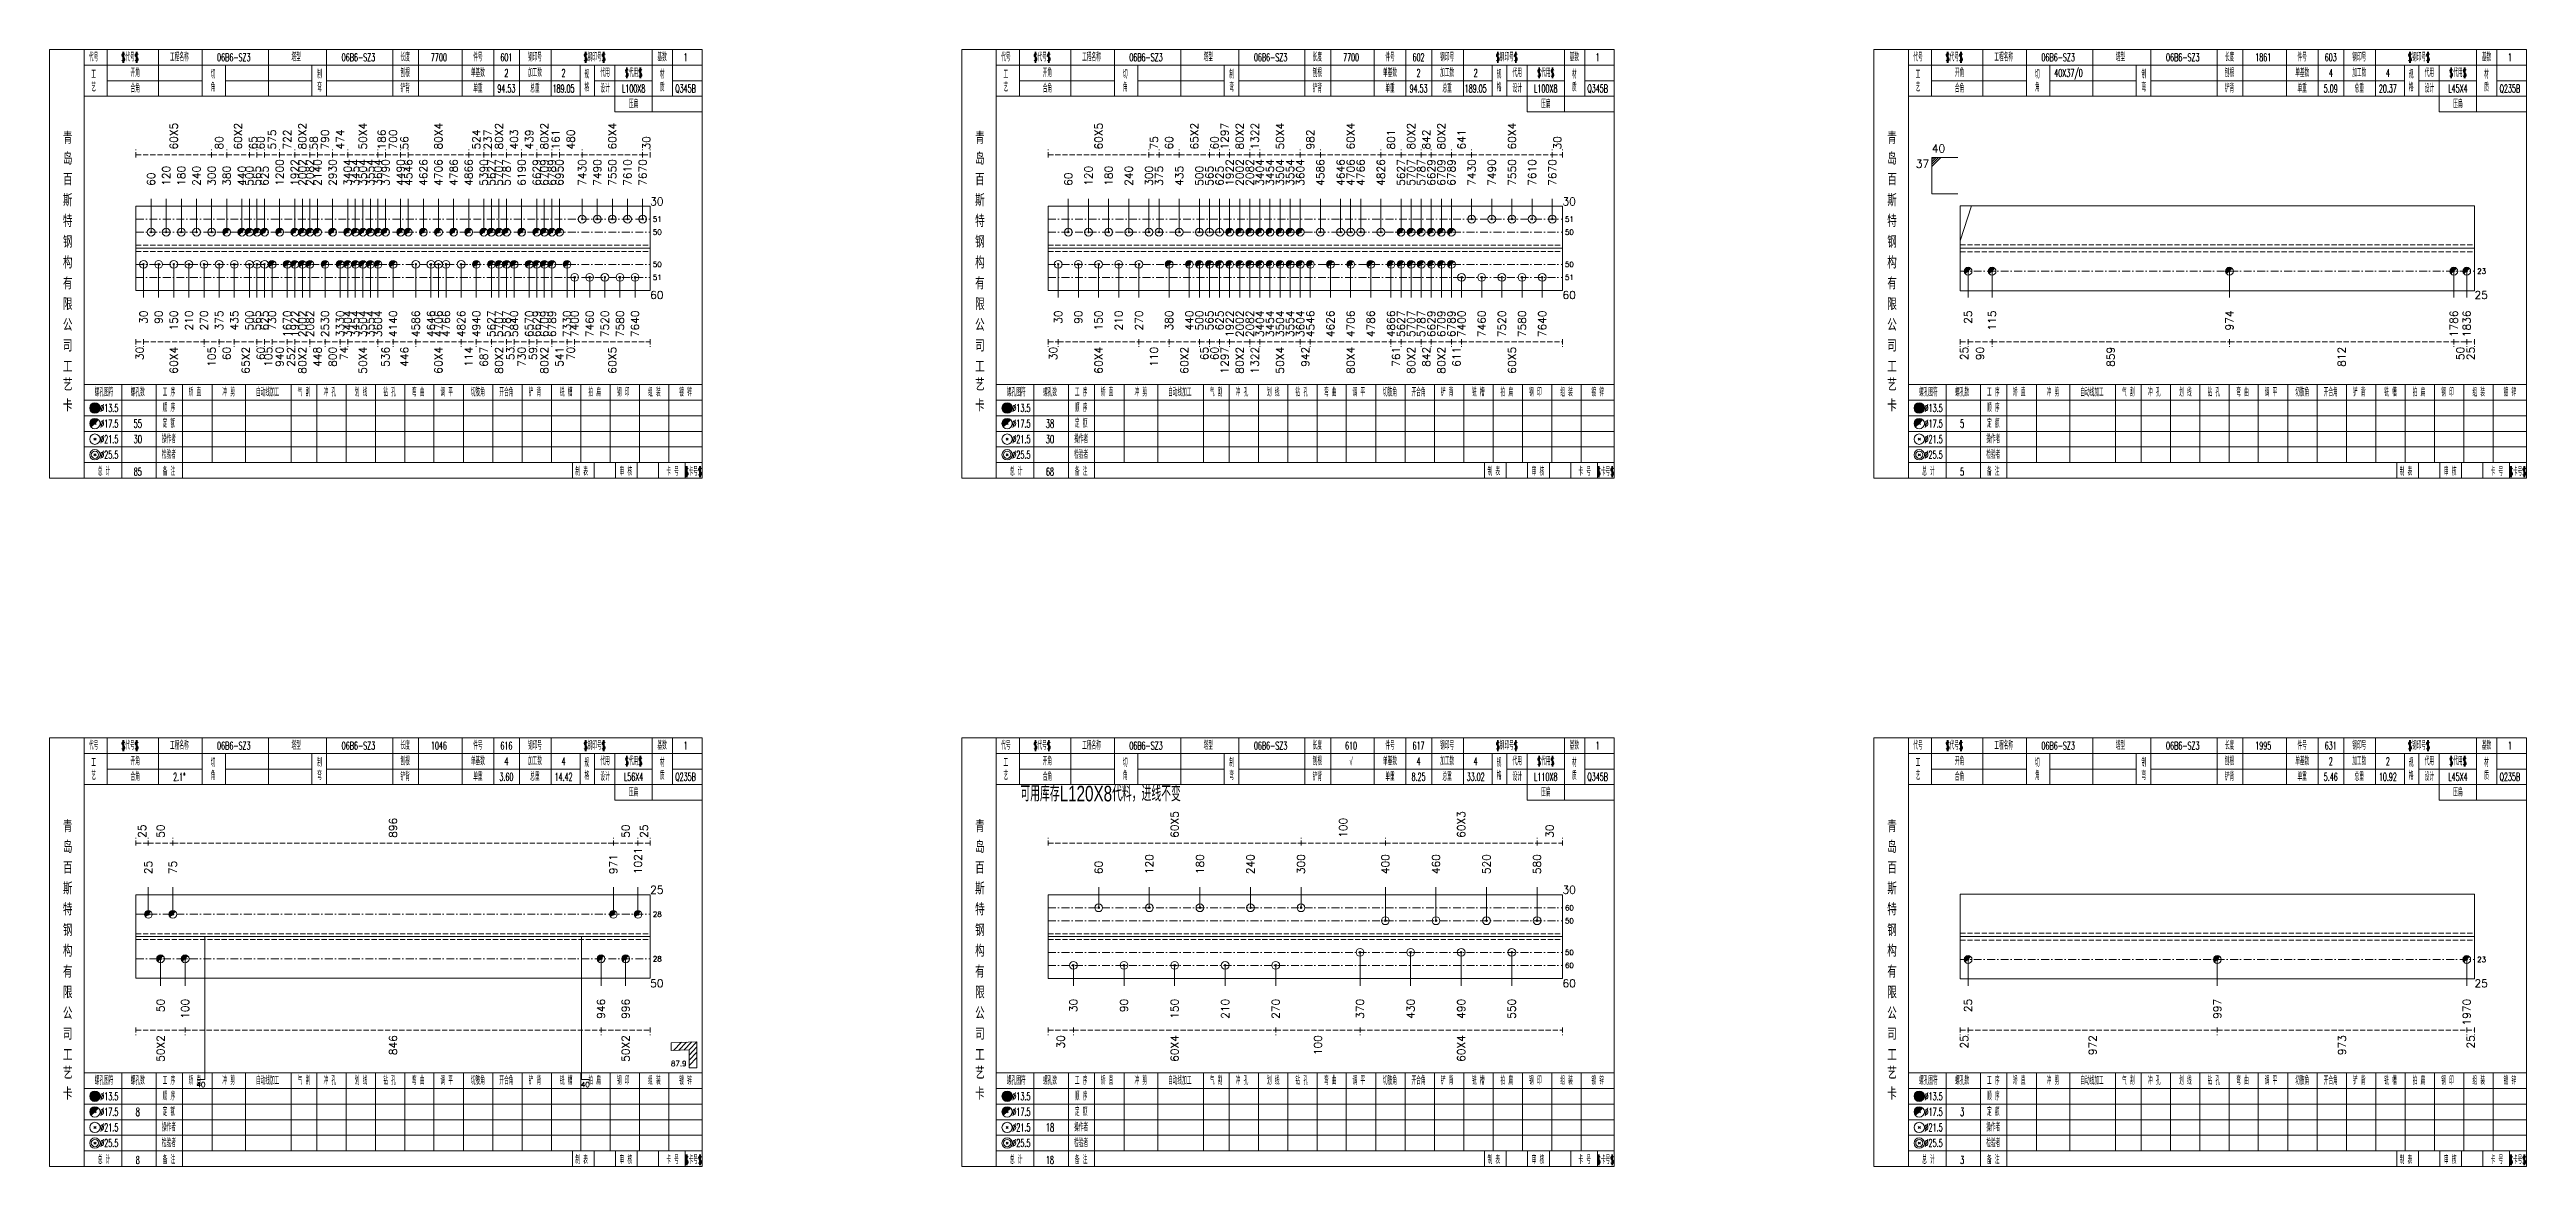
# Model space of a CAD drawing. Extents: x -533 to 8774, y 0 to 7979.
# Drawn here: x 2811 to 3765, y 3602 to 4032 of the extents above; entities that cross this region are included whole.
import ezdxf
from ezdxf.enums import TextEntityAlignment as Align

# ---------------------------------------------------------------- set-up
doc = ezdxf.new("R2010")
doc.units = 0
doc.header["$MEASUREMENT"] = 0
doc.linetypes.add('一点画线', pattern=[5.2, 3, -1, 0.2, -1])
doc.linetypes.add('虚线', pattern=[2.75, 2, -0.75])
doc.layers.get('0').update_dxf_attribs({"linetype": 'CONTINUOUS', "lineweight": 25})
for name, color, linetype, lineweight in [('1', 7, 'CONTINUOUS', 25), ('2', 7, 'CONTINUOUS', 25), ('4', 7, 'CONTINUOUS', 25), ('5', 7, 'CONTINUOUS', 25)]:
    doc.layers.add(name, color=color, linetype=linetype, lineweight=lineweight)
doc.styles.get("Standard").update_dxf_attribs({"font": 'simplex.shx', "width": 0.7, "height": 3, "bigfont": 'gbhzfs.shx'})

msp = doc.modelspace()

# ---------------------------------------------------------------- texts
at = {"color": 8, "linetype": 'Continuous', "lineweight": 9}
for s, p in [('60X5', (2859.07, 3993.34)), ('60X2', (2883.83, 3993.34)), ('575', (2896.94, 3993.34)), ('722', (2902.76, 3993.34)), ('80X2', (2908.59, 3993.34)), ('790', (2917.33, 3993.34)), ('474', (2923.16, 3993.34)), ('50X4', (2931.9, 3993.34)), ('186', (2939.18, 3993.34)), ('700', (2943.55, 3993.34)), ('80X4', (2961.03, 3993.34)), ('524', (2975.6, 3993.34)), ('237', (2979.97, 3993.34)), ('80X2', (2984.34, 3993.34)), ('403', (2990.16, 3993.34)), ('439', (2995.99, 3993.34)), ('80X2', (3001.81, 3993.34)), ('161', (3006.18, 3993.34)), ('480', (3012.01, 3993.34)), ('60X4', (3028.03, 3993.34)), ('60X5', (3215.32, 3993.34)), ('65X2', (3252.22, 3993.34)), ('1297', (3263.88, 3993.34)), ('80X2', (3269.7, 3993.34)), ('1322', (3275.53, 3993.34)), ('50X4', (3285.24, 3993.34)), ('982', (3296.89, 3993.34)), ('60X4', (3312.43, 3993.34)), ('801', (3327.97, 3993.34)), ('80X2', (3335.74, 3993.34)), ('842', (3341.56, 3993.34)), ('80X2', (3347.39, 3993.34)), ('641', (3355.16, 3993.34)), ('60X4', (3374.58, 3993.34)), ('80', (2876.55, 3993.34)), ('65', (2889.66, 3993.34)), ('60', (2892.57, 3993.34)), ('58', (2912.96, 3993.34)), ('56', (2947.92, 3993.34)), ('30', (3041.14, 3993.34)), ('75', (3236.69, 3993.34)), ('60', (3242.51, 3993.34)), ('60', (3259.99, 3993.34)), ('30', (3392.06, 3993.34)), ('25', (2846.87, 3728.34)), ('50', (2853.97, 3728.34)), ('896', (2943.55, 3728.34)), ('50', (3033.13, 3728.34)), ('25', (3040.23, 3728.34)), ('60X5', (3244.61, 3728.34)), ('100', (3309.56, 3728.34)), ('60X3', (3355.03, 3728.34)), ('30', (3389.13, 3728.34))]:
    msp.add_text(s, height=3, rotation=90, dxfattribs=at).set_placement(p, align=Align.MIDDLE_LEFT)
at = {"color": 7, "linetype": 'Continuous', "lineweight": 13}
for s, p in [('1200', (2899.85, 3979.34)), ('1922', (2905.68, 3979.34)), ('2002', (2908.59, 3979.34)), ('2082', (2911.5, 3979.34)), ('2140', (2914.42, 3979.34)), ('2930', (2920.24, 3979.34)), ('3404', (2926.07, 3979.34)), ('3454', (2928.98, 3979.34)), ('3504', (2931.9, 3979.34)), ('3554', (2934.81, 3979.34)), ('3604', (2937.72, 3979.34)), ('3790', (2940.64, 3979.34)), ('4490', (2946.46, 3979.34)), ('4546', (2949.38, 3979.34)), ('4626', (2955.2, 3979.34)), ('4706', (2961.03, 3979.34)), ('4786', (2966.86, 3979.34)), ('4866', (2972.68, 3979.34)), ('5390', (2978.51, 3979.34)), ('5627', (2981.42, 3979.34)), ('5707', (2984.34, 3979.34)), ('5787', (2987.25, 3979.34)), ('6190', (2993.08, 3979.34)), ('6629', (2998.9, 3979.34)), ('6709', (3001.81, 3979.34)), ('6789', (3004.73, 3979.34)), ('6950', (3007.64, 3979.34)), ('7430', (3016.38, 3979.34)), ('7490', (3022.21, 3979.34)), ('7550', (3028.03, 3979.34)), ('7610', (3033.86, 3979.34)), ('7670', (3039.69, 3979.34)), ('1922', (3265.82, 3979.34)), ('2002', (3269.7, 3979.34)), ('2082', (3273.59, 3979.34)), ('3404', (3277.47, 3979.34)), ('3454', (3281.35, 3979.34)), ('3504', (3285.24, 3979.34)), ('3554', (3289.12, 3979.34)), ('3604', (3293.01, 3979.34)), ('4586', (3300.78, 3979.34)), ('4646', (3308.55, 3979.34)), ('4706', (3312.43, 3979.34)), ('4766', (3316.31, 3979.34)), ('4826', (3324.08, 3979.34)), ('5627', (3331.85, 3979.34)), ('5707', (3335.74, 3979.34)), ('5787', (3339.62, 3979.34)), ('6629', (3343.5, 3979.34)), ('6709', (3347.39, 3979.34)), ('6789', (3351.27, 3979.34)), ('7430', (3359.04, 3979.34)), ('7490', (3366.81, 3979.34)), ('7550', (3374.58, 3979.34)), ('7610', (3382.35, 3979.34)), ('7670', (3390.12, 3979.34)), ('60', (2850.33, 3979.34)), ('120', (2856.15, 3979.34)), ('180', (2861.98, 3979.34)), ('240', (2867.81, 3979.34)), ('300', (2873.63, 3979.34)), ('380', (2879.46, 3979.34)), ('440', (2885.29, 3979.34)), ('500', (2888.2, 3979.34)), ('565', (2891.11, 3979.34)), ('625', (2894.03, 3979.34)), ('60', (3203.67, 3979.34)), ('120', (3211.44, 3979.34)), ('180', (3219.21, 3979.34)), ('240', (3226.97, 3979.34)), ('300', (3234.74, 3979.34)), ('375', (3238.63, 3979.34)), ('435', (3246.4, 3979.34)), ('500', (3254.16, 3979.34)), ('565', (3258.05, 3979.34)), ('625', (3261.93, 3979.34)), ('1021', (3037.87, 3714.34)), ('120', (3234.87, 3714.34)), ('180', (3254.36, 3714.34)), ('240', (3273.84, 3714.34)), ('300', (3293.33, 3714.34)), ('400', (3325.8, 3714.34)), ('460', (3345.29, 3714.34)), ('520', (3364.77, 3714.34)), ('580', (3384.26, 3714.34)), ('25', (2849.23, 3714.34)), ('75', (2858.7, 3714.34)), ('971', (3028.4, 3714.34)), ('60', (3215.39, 3714.34))]:
    msp.add_text(s, height=3, rotation=90, dxfattribs=at).set_placement(p, align=Align.MIDDLE_LEFT)
msp.add_text('37', height=3, dxfattribs=at).set_placement((3535.3, 3989.34), align=Align.TOP_RIGHT)
msp.add_text('40', height=3, dxfattribs=at).set_placement((3536.3, 3991.34), align=Align.BOTTOM_LEFT)
for s, height, p in [('30', 3, (3042.6, 3973.34)), ('30', 3, (3394, 3973.34)), ('51', 2, (3043.6, 3966.54)), ('50', 2, (3043.6, 3961.54)), ('51', 2, (3395, 3966.54)), ('50', 2, (3395, 3961.54)), ('50', 2, (3043.6, 3949.14)), ('51', 2, (3043.6, 3944.14)), ('50', 2, (3395, 3949.14)), ('51', 2, (3395, 3944.14)), ('23', 2, (3746.4, 3946.51)), ('25', 3, (3042.6, 3708.34)), ('30', 3, (3394, 3708.34)), ('60', 2, (3395, 3701.43)), ('28', 2, (3043.6, 3698.91)), ('50', 2, (3395, 3696.43)), ('50', 2, (3395, 3684.25)), ('28', 2, (3043.6, 3681.77)), ('60', 2, (3395, 3679.25)), ('23', 2, (3746.4, 3681.51))]:
    msp.add_text(s, height=height, dxfattribs=at).set_placement(p, align=Align.MIDDLE_LEFT)
at = {"color": 8, "linetype": 'Continuous', "lineweight": 9}
for s, p in [('30', (2845.96, 3917.34)), ('60X4', (2859.07, 3917.34)), ('105', (2873.63, 3917.34)), ('60', (2879.46, 3917.34)), ('65X2', (2886.74, 3917.34)), ('60', (2892.57, 3917.34)), ('105', (2895.48, 3917.34)), ('940', (2899.85, 3917.34)), ('252', (2904.22, 3917.34)), ('80X2', (2908.59, 3917.34)), ('448', (2914.42, 3917.34)), ('800', (2920.24, 3917.34)), ('74', (2924.61, 3917.34)), ('50X4', (2931.9, 3917.34)), ('536', (2940.64, 3917.34)), ('446', (2947.92, 3917.34)), ('60X4', (2961.03, 3917.34)), ('114', (2972.68, 3917.34)), ('687', (2978.51, 3917.34)), ('80X2', (2984.34, 3917.34)), ('53', (2988.71, 3917.34)), ('730', (2993.08, 3917.34)), ('59', (2997.44, 3917.34)), ('80X2', (3001.81, 3917.34)), ('541', (3007.64, 3917.34)), ('70', (3012.01, 3917.34)), ('60X5', (3028.03, 3917.34)), ('30', (3197.84, 3917.34)), ('60X4', (3215.32, 3917.34)), ('110', (3236.69, 3917.34)), ('60X2', (3248.34, 3917.34)), ('65', (3256.11, 3917.34)), ('60', (3259.99, 3917.34)), ('1297', (3263.88, 3917.34)), ('80X2', (3269.7, 3917.34)), ('1322', (3275.53, 3917.34)), ('50X4', (3285.24, 3917.34)), ('942', (3294.95, 3917.34)), ('80X4', (3312.43, 3917.34)), ('761', (3329.91, 3917.34)), ('80X2', (3335.74, 3917.34)), ('842', (3341.56, 3917.34)), ('80X2', (3347.39, 3917.34)), ('611', (3353.21, 3917.34)), ('60X5', (3374.58, 3917.34)), ('25', (3548.8, 3917.34)), ('90', (3554.92, 3917.34)), ('859', (3605.26, 3917.34)), ('812', (3694.2, 3917.34)), ('50', (3739.91, 3917.34)), ('25', (3743.9, 3917.34)), ('50X2', (2853.97, 3652.34)), ('846', (2943.55, 3652.34)), ('50X2', (3033.13, 3652.34)), ('30', (3200.77, 3652.34)), ('60X4', (3244.61, 3652.34)), ('100', (3299.82, 3652.34)), ('60X4', (3355.03, 3652.34)), ('25', (3548.8, 3652.34)), ('972', (3598.3, 3652.34)), ('973', (3694.35, 3652.34)), ('25', (3743.9, 3652.34))]:
    msp.add_text(s, height=3, rotation=90, dxfattribs=at).set_placement(p, align=Align.MIDDLE_RIGHT)
at = {"color": 0, "linetype": 'Continuous', "insert": (3185.2, 3748.4), "char_height": 6, "width": 126.2495, "attachment_point": 1}
msp.add_mtext('可用库存{\\fArial|b0|i0|c0|p32;L120X8}代料，进线不变', dxfattribs=at)
at = {"layer": '1', "color": 7, "linetype": 'Continuous', "lineweight": 13}
for s, p in [('60', (3042.6, 3937.34)), ('60', (3394, 3937.34)), ('25', (3745.4, 3937.34)), ('50', (3042.6, 3672.34)), ('60', (3394, 3672.34)), ('25', (3745.4, 3672.34))]:
    msp.add_text(s, height=3, dxfattribs=at).set_placement(p, align=Align.MIDDLE_LEFT)
for s, p in [('30', (2847.41, 3931.34)), ('90', (2853.24, 3931.34)), ('150', (2859.07, 3931.34)), ('210', (2864.89, 3931.34)), ('270', (2870.72, 3931.34)), ('375', (2876.55, 3931.34)), ('435', (2882.37, 3931.34)), ('500', (2888.2, 3931.34)), ('565', (2891.11, 3931.34)), ('625', (2894.03, 3931.34)), ('730', (2896.94, 3931.34)), ('1670', (2902.76, 3931.34)), ('1922', (2905.68, 3931.34)), ('2002', (2908.59, 3931.34)), ('2082', (2911.5, 3931.34)), ('2530', (2917.33, 3931.34)), ('3330', (2923.16, 3931.34)), ('3404', (2926.07, 3931.34)), ('3454', (2928.98, 3931.34)), ('3504', (2931.9, 3931.34)), ('3554', (2934.81, 3931.34)), ('3604', (2937.72, 3931.34)), ('4140', (2943.55, 3931.34)), ('4586', (2952.29, 3931.34)), ('4646', (2958.12, 3931.34)), ('4706', (2961.03, 3931.34)), ('4766', (2963.94, 3931.34)), ('4826', (2969.77, 3931.34)), ('4940', (2975.6, 3931.34)), ('5627', (2981.42, 3931.34)), ('5707', (2984.34, 3931.34)), ('5787', (2987.25, 3931.34)), ('5840', (2990.16, 3931.34)), ('6570', (2995.99, 3931.34)), ('6629', (2998.9, 3931.34)), ('6709', (3001.81, 3931.34)), ('6789', (3004.73, 3931.34)), ('7330', (3010.55, 3931.34)), ('7400', (3013.47, 3931.34)), ('7460', (3019.29, 3931.34)), ('7520', (3025.12, 3931.34)), ('7580', (3030.95, 3931.34)), ('7640', (3036.77, 3931.34)), ('30', (3199.78, 3931.34)), ('90', (3207.55, 3931.34)), ('150', (3215.32, 3931.34)), ('210', (3223.09, 3931.34)), ('270', (3230.86, 3931.34)), ('380', (3242.51, 3931.34)), ('440', (3250.28, 3931.34)), ('500', (3254.16, 3931.34)), ('565', (3258.05, 3931.34)), ('625', (3261.93, 3931.34)), ('1922', (3265.82, 3931.34)), ('2002', (3269.7, 3931.34)), ('2082', (3273.59, 3931.34)), ('3404', (3277.47, 3931.34)), ('3454', (3281.35, 3931.34)), ('3504', (3285.24, 3931.34)), ('3554', (3289.12, 3931.34)), ('3604', (3293.01, 3931.34)), ('4546', (3296.89, 3931.34)), ('4626', (3304.66, 3931.34)), ('4706', (3312.43, 3931.34)), ('4786', (3320.2, 3931.34)), ('4866', (3327.97, 3931.34)), ('5627', (3331.85, 3931.34)), ('5707', (3335.74, 3931.34)), ('5787', (3339.62, 3931.34)), ('6629', (3343.5, 3931.34)), ('6709', (3347.39, 3931.34)), ('6789', (3351.27, 3931.34)), ('7400', (3355.16, 3931.34)), ('7460', (3362.93, 3931.34)), ('7520', (3370.69, 3931.34)), ('7580', (3378.46, 3931.34)), ('7640', (3386.23, 3931.34)), ('25', (3550.3, 3931.34)), ('115', (3559.54, 3931.34)), ('974', (3650.98, 3931.34)), ('1786', (3737.42, 3931.34)), ('1836', (3742.4, 3931.34)), ('50', (2853.97, 3666.34)), ('100', (2863.44, 3666.34)), ('946', (3023.66, 3666.34)), ('996', (3033.13, 3666.34)), ('30', (3205.64, 3666.34)), ('90', (3225.13, 3666.34)), ('150', (3244.61, 3666.34)), ('210', (3264.1, 3666.34)), ('270', (3283.58, 3666.34)), ('370', (3316.06, 3666.34)), ('430', (3335.54, 3666.34)), ('490', (3355.03, 3666.34)), ('550', (3374.51, 3666.34)), ('25', (3550.3, 3666.34)), ('997', (3646.3, 3666.34)), ('1970', (3742.4, 3666.34))]:
    msp.add_text(s, height=3, rotation=90, dxfattribs=at).set_placement(p, align=Align.MIDDLE_RIGHT)
at = {"layer": '2', "color": 7, "linetype": 'Continuous', "lineweight": 13}
msp.add_text('87.9', height=2, dxfattribs=at).set_placement((3056.6, 3639.84), align=Align.BOTTOM_RIGHT)
for p in [(2869.51, 3634.34), (3017.59, 3634.34)]:
    msp.add_text('40', height=2, dxfattribs=at).set_placement(p, align=Align.TOP_CENTER)
at = {"layer": '4', "color": 1, "linetype": 'Continuous', "lineweight": 13}
for s, height, width, p in [('代号', 3, 0.6, (2828.2, 4028.84)), ('$代号$', 3, 0.6, (2842.2, 4028.84)), ('工程名称', 3, 0.6, (2861.2, 4028.84)), ('06B6-SZ3', 3, 0.6, (2882.2, 4028.84)), ('塔型', 3, 0.6, (2906.2, 4028.84)), ('06B6-SZ3', 3, 0.6, (2930.2, 4028.84)), ('长度', 3, 0.6, (2948.2, 4028.84)), ('7700', 3, 0.6, (2961.2, 4028.84)), ('件号', 3, 0.6, (2976.2, 4028.84)), ('601', 3, 0.6, (2987.2, 4028.84)), ('钢印号', 3, 0.6, (2998.2, 4028.84)), ('$钢印号$', 3, 0.6, (3021.2, 4028.84)), ('基数', 3, 0.6, (3047.2, 4028.84)), ('1', 3, 0.6, (3056.2, 4028.84)), ('代号', 3, 0.6, (3179.6, 4028.84)), ('$代号$', 3, 0.6, (3193.6, 4028.84)), ('工程名称', 3, 0.6, (3212.6, 4028.84)), ('06B6-SZ3', 3, 0.6, (3233.6, 4028.84)), ('塔型', 3, 0.6, (3257.6, 4028.84)), ('06B6-SZ3', 3, 0.6, (3281.6, 4028.84)), ('长度', 3, 0.6, (3299.6, 4028.84)), ('7700', 3, 0.6, (3312.6, 4028.84)), ('件号', 3, 0.6, (3327.6, 4028.84)), ('602', 3, 0.6, (3338.6, 4028.84)), ('钢印号', 3, 0.6, (3349.6, 4028.84)), ('$钢印号$', 3, 0.6, (3372.6, 4028.84)), ('基数', 3, 0.6, (3398.6, 4028.84)), ('1', 3, 0.6, (3407.6, 4028.84)), ('代号', 3, 0.6, (3531, 4028.84)), ('$代号$', 3, 0.6, (3545, 4028.84)), ('工程名称', 3, 0.6, (3564, 4028.84)), ('06B6-SZ3', 3, 0.6, (3585, 4028.84)), ('塔型', 3, 0.6, (3609, 4028.84)), ('06B6-SZ3', 3, 0.6, (3633, 4028.84)), ('长度', 3, 0.6, (3651, 4028.84)), ('1861', 3, 0.6, (3664, 4028.84)), ('件号', 3, 0.6, (3679, 4028.84)), ('603', 3, 0.6, (3690, 4028.84)), ('钢印号', 3, 0.6, (3701, 4028.84)), ('$钢印号$', 3, 0.6, (3724, 4028.84)), ('基数', 3, 0.6, (3750, 4028.84)), ('1', 3, 0.6, (3759, 4028.84)), ('工', 3, 0.6, (2828.2, 4022.24)), ('艺', 3, 0.6, (2828.2, 4017.24)), ('合角', 3, 0.6, (2844.2, 4016.84)), ('开角', 3, 0.6, (2844.2, 4022.84)), ('切', 3, 0.6, (2874.2, 4022.24)), ('角', 3, 0.6, (2874.2, 4017.24)), ('制', 3, 0.6, (2915.2, 4022.24)), ('弯', 3, 0.6, (2915.2, 4017.24)), ('刨根', 3, 0.6, (2948.2, 4022.84)), ('铲背', 3, 0.6, (2948.2, 4016.84)), ('单基数', 3, 0.6, (2976.2, 4022.84)), ('单重', 3, 0.6, (2976.2, 4016.84)), ('94.53', 3, 0.6, (2987.2, 4016.84)), ('2', 3, 0.6, (2987.2, 4022.84)), ('加工数', 3, 0.6, (2998.2, 4022.84)), ('总重', 3, 0.6, (2998.2, 4016.84)), ('189.05', 3, 0.6, (3009.2, 4016.84)), ('2', 3, 0.6, (3009.2, 4022.84)), ('格', 3, 0.6, (3018.2, 4017.24)), ('规', 3, 0.6, (3018.2, 4022.24)), ('代用', 3, 0.6, (3025.2, 4022.84)), ('设计', 3, 0.6, (3025.2, 4016.84)), ('L100X8', 3, 0.6, (3036.2, 4016.84)), ('$代用$', 3, 0.6, (3036.2, 4022.84)), ('材', 3, 0.6, (3047.2, 4022.24)), ('质', 3, 0.6, (3047.2, 4017.24)), ('Q345B', 3, 0.6, (3056.2, 4016.84)), ('工', 3, 0.6, (3179.6, 4022.24)), ('艺', 3, 0.6, (3179.6, 4017.24)), ('合角', 3, 0.6, (3195.6, 4016.84)), ('开角', 3, 0.6, (3195.6, 4022.84)), ('切', 3, 0.6, (3225.6, 4022.24)), ('角', 3, 0.6, (3225.6, 4017.24)), ('制', 3, 0.6, (3266.6, 4022.24)), ('弯', 3, 0.6, (3266.6, 4017.24)), ('刨根', 3, 0.6, (3299.6, 4022.84)), ('铲背', 3, 0.6, (3299.6, 4016.84)), ('单基数', 3, 0.6, (3327.6, 4022.84)), ('单重', 3, 0.6, (3327.6, 4016.84)), ('94.53', 3, 0.6, (3338.6, 4016.84)), ('2', 3, 0.6, (3338.6, 4022.84)), ('加工数', 3, 0.6, (3349.6, 4022.84)), ('总重', 3, 0.6, (3349.6, 4016.84)), ('189.05', 3, 0.6, (3360.6, 4016.84)), ('2', 3, 0.6, (3360.6, 4022.84)), ('格', 3, 0.6, (3369.6, 4017.24)), ('规', 3, 0.6, (3369.6, 4022.24)), ('代用', 3, 0.6, (3376.6, 4022.84)), ('设计', 3, 0.6, (3376.6, 4016.84)), ('L100X8', 3, 0.6, (3387.6, 4016.84)), ('$代用$', 3, 0.6, (3387.6, 4022.84)), ('材', 3, 0.6, (3398.6, 4022.24)), ('质', 3, 0.6, (3398.6, 4017.24)), ('Q345B', 3, 0.6, (3407.6, 4016.84)), ('工', 3, 0.6, (3531, 4022.24)), ('艺', 3, 0.6, (3531, 4017.24)), ('合角', 3, 0.6, (3547, 4016.84)), ('开角', 3, 0.6, (3547, 4022.84)), ('切', 3, 0.6, (3577, 4022.24)), ('角', 3, 0.6, (3577, 4017.24)), ('40X37/0', 3, 0.6, (3589, 4022.84)), ('制', 3, 0.6, (3618, 4022.24)), ('弯', 3, 0.6, (3618, 4017.24)), ('刨根', 3, 0.6, (3651, 4022.84)), ('铲背', 3, 0.6, (3651, 4016.84)), ('单基数', 3, 0.6, (3679, 4022.84)), ('单重', 3, 0.6, (3679, 4016.84)), ('5.09', 3, 0.6, (3690, 4016.84)), ('4', 3, 0.6, (3690, 4022.84)), ('加工数', 3, 0.6, (3701, 4022.84)), ('总重', 3, 0.6, (3701, 4016.84)), ('20.37', 3, 0.6, (3712, 4016.84)), ('4', 3, 0.6, (3712, 4022.84)), ('格', 3, 0.6, (3721, 4017.24)), ('规', 3, 0.6, (3721, 4022.24)), ('代用', 3, 0.6, (3728, 4022.84)), ('设计', 3, 0.6, (3728, 4016.84)), ('L45X4', 3, 0.6, (3739, 4016.84)), ('$代用$', 3, 0.6, (3739, 4022.84)), ('材', 3, 0.6, (3750, 4022.24)), ('质', 3, 0.6, (3750, 4017.24)), ('Q235B', 3, 0.6, (3759, 4016.84)), ('压扁', 3, 0.6, (3036.2, 4010.84)), ('压扁', 3, 0.6, (3387.6, 4010.84)), ('压扁', 3, 0.6, (3739, 4010.84)), ('青', 4.6, 0.8, (2818.2, 3997.84)), ('青', 4.6, 0.8, (3169.6, 3997.84)), ('青', 4.6, 0.8, (3521, 3997.84)), ('岛', 4.6, 0.8, (2818.2, 3989.84)), ('岛', 4.6, 0.8, (3169.6, 3989.84)), ('岛', 4.6, 0.8, (3521, 3989.84)), ('百', 4.6, 0.8, (2818.2, 3981.84)), ('百', 4.6, 0.8, (3169.6, 3981.84)), ('百', 4.6, 0.8, (3521, 3981.84)), ('斯', 4.6, 0.8, (2818.2, 3973.84)), ('斯', 4.6, 0.8, (3169.6, 3973.84)), ('斯', 4.6, 0.8, (3521, 3973.84)), ('钢', 4.6, 0.8, (2818.2, 3957.84)), ('特', 4.6, 0.8, (2818.2, 3965.84)), ('钢', 4.6, 0.8, (3169.6, 3957.84)), ('特', 4.6, 0.8, (3169.6, 3965.84)), ('钢', 4.6, 0.8, (3521, 3957.84)), ('特', 4.6, 0.8, (3521, 3965.84)), ('构', 4.6, 0.8, (2818.2, 3949.84)), ('构', 4.6, 0.8, (3169.6, 3949.84)), ('构', 4.6, 0.8, (3521, 3949.84)), ('有', 4.6, 0.8, (2818.2, 3941.84)), ('有', 4.6, 0.8, (3169.6, 3941.84)), ('有', 4.6, 0.8, (3521, 3941.84)), ('限', 4.6, 0.8, (2818.2, 3933.84)), ('限', 4.6, 0.8, (3169.6, 3933.84)), ('限', 4.6, 0.8, (3521, 3933.84)), ('公', 4.6, 0.8, (2818.2, 3925.84)), ('公', 4.6, 0.8, (3169.6, 3925.84)), ('公', 4.6, 0.8, (3521, 3925.84)), ('司', 4.6, 0.8, (2818.2, 3917.84)), ('司', 4.6, 0.8, (3169.6, 3917.84)), ('司', 4.6, 0.8, (3521, 3917.84)), ('工', 4.6, 0.8, (2818.2, 3909.84)), ('艺', 4.6, 0.8, (2818.2, 3902.84)), ('工', 4.6, 0.8, (3169.6, 3909.84)), ('艺', 4.6, 0.8, (3169.6, 3902.84)), ('工', 4.6, 0.8, (3521, 3909.84)), ('艺', 4.6, 0.8, (3521, 3902.84)), ('卡', 4.6, 0.8, (2818.2, 3894.84)), ('螺孔图符', 3, 0.6, (2832.2, 3899.84)), ('%%C13.5', 3, 0.5, (2834.2, 3893.84)), ('螺孔数', 3, 0.6, (2845.2, 3899.84)), ('顺 序', 3, 0.6, (2857.2, 3893.84)), ('工 序', 3, 0.6, (2857.2, 3899.84)), ('矫 直', 3, 0.6, (2867.2, 3899.84)), ('冲 剪', 3, 0.6, (2880.2, 3899.84)), ('自动线加工', 3, 0.6, (2895.2, 3899.84)), ('气 割', 3, 0.6, (2909.2, 3899.84)), ('冲 孔', 3, 0.6, (2919.2, 3899.84)), ('划 线', 3, 0.6, (2931.2, 3899.84)), ('钻 孔', 3, 0.6, (2942.2, 3899.84)), ('弯 曲', 3, 0.6, (2953.2, 3899.84)), ('调 平', 3, 0.6, (2964.2, 3899.84)), ('切肢角', 3, 0.6, (2976.2, 3899.84)), ('开合角', 3, 0.6, (2987.2, 3899.84)), ('铲 背', 3, 0.6, (2998.2, 3899.84)), ('铣 槽', 3, 0.6, (3010.2, 3899.84)), ('拍 扁', 3, 0.6, (3021.2, 3899.84)), ('钢 印', 3, 0.6, (3032.2, 3899.84)), ('组 装', 3, 0.6, (3044.2, 3899.84)), ('镀 锌', 3, 0.6, (3056.2, 3899.84)), ('卡', 4.6, 0.8, (3169.6, 3894.84)), ('螺孔图符', 3, 0.6, (3183.6, 3899.84)), ('%%C13.5', 3, 0.5, (3185.6, 3893.84)), ('螺孔数', 3, 0.6, (3196.6, 3899.84)), ('顺 序', 3, 0.6, (3208.6, 3893.84)), ('工 序', 3, 0.6, (3208.6, 3899.84)), ('矫 直', 3, 0.6, (3218.6, 3899.84)), ('冲 剪', 3, 0.6, (3231.6, 3899.84)), ('自动线加工', 3, 0.6, (3246.6, 3899.84)), ('气 割', 3, 0.6, (3260.6, 3899.84)), ('冲 孔', 3, 0.6, (3270.6, 3899.84)), ('划 线', 3, 0.6, (3282.6, 3899.84)), ('钻 孔', 3, 0.6, (3293.6, 3899.84)), ('弯 曲', 3, 0.6, (3304.6, 3899.84)), ('调 平', 3, 0.6, (3315.6, 3899.84)), ('切肢角', 3, 0.6, (3327.6, 3899.84)), ('开合角', 3, 0.6, (3338.6, 3899.84)), ('铲 背', 3, 0.6, (3349.6, 3899.84)), ('铣 槽', 3, 0.6, (3361.6, 3899.84)), ('拍 扁', 3, 0.6, (3372.6, 3899.84)), ('钢 印', 3, 0.6, (3383.6, 3899.84)), ('组 装', 3, 0.6, (3395.6, 3899.84)), ('镀 锌', 3, 0.6, (3407.6, 3899.84)), ('卡', 4.6, 0.8, (3521, 3894.84)), ('螺孔图符', 3, 0.6, (3535, 3899.84)), ('%%C13.5', 3, 0.5, (3537, 3893.84)), ('螺孔数', 3, 0.6, (3548, 3899.84)), ('顺 序', 3, 0.6, (3560, 3893.84)), ('工 序', 3, 0.6, (3560, 3899.84)), ('矫 直', 3, 0.6, (3570, 3899.84)), ('冲 剪', 3, 0.6, (3583, 3899.84)), ('自动线加工', 3, 0.6, (3598, 3899.84)), ('气 割', 3, 0.6, (3612, 3899.84)), ('冲 孔', 3, 0.6, (3622, 3899.84)), ('划 线', 3, 0.6, (3634, 3899.84)), ('钻 孔', 3, 0.6, (3645, 3899.84)), ('弯 曲', 3, 0.6, (3656, 3899.84)), ('调 平', 3, 0.6, (3667, 3899.84)), ('切肢角', 3, 0.6, (3679, 3899.84)), ('开合角', 3, 0.6, (3690, 3899.84)), ('铲 背', 3, 0.6, (3701, 3899.84)), ('铣 槽', 3, 0.6, (3713, 3899.84)), ('拍 扁', 3, 0.6, (3724, 3899.84)), ('钢 印', 3, 0.6, (3735, 3899.84)), ('组 装', 3, 0.6, (3747, 3899.84)), ('镀 锌', 3, 0.6, (3759, 3899.84)), ('%%C17.5', 3, 0.5, (2834.2, 3887.84)), ('55', 3.2, 0.6, (2845.2, 3887.84)), ('操作者', 3, 0.6, (2857.2, 3881.84)), ('定 额', 3, 0.6, (2857.2, 3887.84)), ('%%C17.5', 3, 0.5, (3185.6, 3887.84)), ('38', 3.2, 0.6, (3196.6, 3887.84)), ('操作者', 3, 0.6, (3208.6, 3881.84)), ('定 额', 3, 0.6, (3208.6, 3887.84)), ('%%C17.5', 3, 0.5, (3537, 3887.84)), ('5', 3.2, 0.6, (3548, 3887.84)), ('操作者', 3, 0.6, (3560, 3881.84)), ('定 额', 3, 0.6, (3560, 3887.84)), ('%%C21.5', 3, 0.5, (2834.2, 3881.84)), ('%%C25.5', 3, 0.5, (2834.2, 3875.84)), ('30', 3.2, 0.6, (2845.2, 3881.84)), ('检验者', 3, 0.6, (2857.2, 3875.84)), ('%%C21.5', 3, 0.5, (3185.6, 3881.84)), ('%%C25.5', 3, 0.5, (3185.6, 3875.84)), ('30', 3.2, 0.6, (3196.6, 3881.84)), ('检验者', 3, 0.6, (3208.6, 3875.84)), ('%%C21.5', 3, 0.5, (3537, 3881.84)), ('%%C25.5', 3, 0.5, (3537, 3875.84)), ('检验者', 3, 0.6, (3560, 3875.84)), ('总 计', 3, 0.6, (2832.2, 3869.34)), ('85', 3, 0.6, (2845.2, 3869.34)), ('备 注', 3, 0.6, (2857.2, 3869.34)), ('制 表', 3, 0.6, (3016.2, 3869.34)), ('审 核', 3, 0.6, (3033.2, 3869.34)), ('卡 号', 3, 0.6, (3051.2, 3869.34)), ('$卡号$', 3, 0.6, (3059.2, 3869.34)), ('总 计', 3, 0.6, (3183.6, 3869.34)), ('68', 3, 0.6, (3196.6, 3869.34)), ('备 注', 3, 0.6, (3208.6, 3869.34)), ('制 表', 3, 0.6, (3367.6, 3869.34)), ('审 核', 3, 0.6, (3384.6, 3869.34)), ('卡 号', 3, 0.6, (3402.6, 3869.34)), ('$卡号$', 3, 0.6, (3410.6, 3869.34)), ('总 计', 3, 0.6, (3535, 3869.34)), ('5', 3, 0.6, (3548, 3869.34)), ('备 注', 3, 0.6, (3560, 3869.34)), ('制 表', 3, 0.6, (3719, 3869.34)), ('审 核', 3, 0.6, (3736, 3869.34)), ('卡 号', 3, 0.6, (3754, 3869.34)), ('$卡号$', 3, 0.6, (3762, 3869.34)), ('代号', 3, 0.6, (2828.2, 3763.84)), ('$代号$', 3, 0.6, (2842.2, 3763.84)), ('开角', 3, 0.6, (2844.2, 3757.84)), ('工程名称', 3, 0.6, (2861.2, 3763.84)), ('06B6-SZ3', 3, 0.6, (2882.2, 3763.84)), ('塔型', 3, 0.6, (2906.2, 3763.84)), ('06B6-SZ3', 3, 0.6, (2930.2, 3763.84)), ('刨根', 3, 0.6, (2948.2, 3757.84)), ('长度', 3, 0.6, (2948.2, 3763.84)), ('1046', 3, 0.6, (2961.2, 3763.84)), ('单基数', 3, 0.6, (2976.2, 3757.84)), ('件号', 3, 0.6, (2976.2, 3763.84)), ('616', 3, 0.6, (2987.2, 3763.84)), ('加工数', 3, 0.6, (2998.2, 3757.84)), ('钢印号', 3, 0.6, (2998.2, 3763.84)), ('$钢印号$', 3, 0.6, (3021.2, 3763.84)), ('代用', 3, 0.6, (3025.2, 3757.84)), ('$代用$', 3, 0.6, (3036.2, 3757.84)), ('基数', 3, 0.6, (3047.2, 3763.84)), ('1', 3, 0.6, (3056.2, 3763.84)), ('代号', 3, 0.6, (3179.6, 3763.84)), ('$代号$', 3, 0.6, (3193.6, 3763.84)), ('开角', 3, 0.6, (3195.6, 3757.84)), ('工程名称', 3, 0.6, (3212.6, 3763.84)), ('06B6-SZ3', 3, 0.6, (3233.6, 3763.84)), ('塔型', 3, 0.6, (3257.6, 3763.84)), ('06B6-SZ3', 3, 0.6, (3281.6, 3763.84)), ('刨根', 3, 0.6, (3299.6, 3757.84)), ('长度', 3, 0.6, (3299.6, 3763.84)), ('610', 3, 0.6, (3312.6, 3763.84)), ('√', 3, 0.6, (3312.6, 3757.84)), ('单基数', 3, 0.6, (3327.6, 3757.84)), ('件号', 3, 0.6, (3327.6, 3763.84)), ('617', 3, 0.6, (3338.6, 3763.84)), ('加工数', 3, 0.6, (3349.6, 3757.84)), ('钢印号', 3, 0.6, (3349.6, 3763.84)), ('$钢印号$', 3, 0.6, (3372.6, 3763.84)), ('代用', 3, 0.6, (3376.6, 3757.84)), ('$代用$', 3, 0.6, (3387.6, 3757.84)), ('基数', 3, 0.6, (3398.6, 3763.84)), ('1', 3, 0.6, (3407.6, 3763.84)), ('代号', 3, 0.6, (3531, 3763.84)), ('$代号$', 3, 0.6, (3545, 3763.84)), ('开角', 3, 0.6, (3547, 3757.84)), ('工程名称', 3, 0.6, (3564, 3763.84)), ('06B6-SZ3', 3, 0.6, (3585, 3763.84)), ('塔型', 3, 0.6, (3609, 3763.84)), ('06B6-SZ3', 3, 0.6, (3633, 3763.84)), ('刨根', 3, 0.6, (3651, 3757.84)), ('长度', 3, 0.6, (3651, 3763.84)), ('1995', 3, 0.6, (3664, 3763.84)), ('单基数', 3, 0.6, (3679, 3757.84)), ('件号', 3, 0.6, (3679, 3763.84)), ('631', 3, 0.6, (3690, 3763.84)), ('加工数', 3, 0.6, (3701, 3757.84)), ('钢印号', 3, 0.6, (3701, 3763.84)), ('$钢印号$', 3, 0.6, (3724, 3763.84)), ('代用', 3, 0.6, (3728, 3757.84)), ('$代用$', 3, 0.6, (3739, 3757.84)), ('基数', 3, 0.6, (3750, 3763.84)), ('1', 3, 0.6, (3759, 3763.84)), ('工', 3, 0.6, (2828.2, 3757.24)), ('艺', 3, 0.6, (2828.2, 3752.24)), ('合角', 3, 0.6, (2844.2, 3751.84)), ('2.1%%d', 3, 0.6, (2861.2, 3751.84)), ('切', 3, 0.6, (2874.2, 3757.24)), ('角', 3, 0.6, (2874.2, 3752.24)), ('制', 3, 0.6, (2915.2, 3757.24)), ('弯', 3, 0.6, (2915.2, 3752.24)), ('铲背', 3, 0.6, (2948.2, 3751.84)), ('单重', 3, 0.6, (2976.2, 3751.84)), ('3.60', 3, 0.6, (2987.2, 3751.84)), ('4', 3, 0.6, (2987.2, 3757.84)), ('总重', 3, 0.6, (2998.2, 3751.84)), ('14.42', 3, 0.6, (3009.2, 3751.84)), ('4', 3, 0.6, (3009.2, 3757.84)), ('格', 3, 0.6, (3018.2, 3752.24)), ('规', 3, 0.6, (3018.2, 3757.24)), ('设计', 3, 0.6, (3025.2, 3751.84)), ('L56X4', 3, 0.6, (3036.2, 3751.84)), ('材', 3, 0.6, (3047.2, 3757.24)), ('质', 3, 0.6, (3047.2, 3752.24)), ('Q235B', 3, 0.6, (3056.2, 3751.84)), ('工', 3, 0.6, (3179.6, 3757.24)), ('艺', 3, 0.6, (3179.6, 3752.24)), ('合角', 3, 0.6, (3195.6, 3751.84)), ('切', 3, 0.6, (3225.6, 3757.24)), ('角', 3, 0.6, (3225.6, 3752.24)), ('制', 3, 0.6, (3266.6, 3757.24)), ('弯', 3, 0.6, (3266.6, 3752.24)), ('铲背', 3, 0.6, (3299.6, 3751.84)), ('单重', 3, 0.6, (3327.6, 3751.84)), ('8.25', 3, 0.6, (3338.6, 3751.84)), ('4', 3, 0.6, (3338.6, 3757.84)), ('总重', 3, 0.6, (3349.6, 3751.84)), ('33.02', 3, 0.6, (3360.6, 3751.84)), ('4', 3, 0.6, (3360.6, 3757.84)), ('格', 3, 0.6, (3369.6, 3752.24)), ('规', 3, 0.6, (3369.6, 3757.24)), ('设计', 3, 0.6, (3376.6, 3751.84)), ('L110X8', 3, 0.6, (3387.6, 3751.84)), ('材', 3, 0.6, (3398.6, 3757.24)), ('质', 3, 0.6, (3398.6, 3752.24)), ('Q345B', 3, 0.6, (3407.6, 3751.84)), ('工', 3, 0.6, (3531, 3757.24)), ('艺', 3, 0.6, (3531, 3752.24)), ('合角', 3, 0.6, (3547, 3751.84)), ('切', 3, 0.6, (3577, 3757.24)), ('角', 3, 0.6, (3577, 3752.24)), ('制', 3, 0.6, (3618, 3757.24)), ('弯', 3, 0.6, (3618, 3752.24)), ('铲背', 3, 0.6, (3651, 3751.84)), ('单重', 3, 0.6, (3679, 3751.84)), ('5.46', 3, 0.6, (3690, 3751.84)), ('2', 3, 0.6, (3690, 3757.84)), ('总重', 3, 0.6, (3701, 3751.84)), ('10.92', 3, 0.6, (3712, 3751.84)), ('2', 3, 0.6, (3712, 3757.84)), ('格', 3, 0.6, (3721, 3752.24)), ('规', 3, 0.6, (3721, 3757.24)), ('设计', 3, 0.6, (3728, 3751.84)), ('L45X4', 3, 0.6, (3739, 3751.84)), ('材', 3, 0.6, (3750, 3757.24)), ('质', 3, 0.6, (3750, 3752.24)), ('Q235B', 3, 0.6, (3759, 3751.84)), ('压扁', 3, 0.6, (3036.2, 3745.84)), ('压扁', 3, 0.6, (3387.6, 3745.84)), ('压扁', 3, 0.6, (3739, 3745.84)), ('青', 4.6, 0.8, (2818.2, 3732.84)), ('青', 4.6, 0.8, (3169.6, 3732.84)), ('青', 4.6, 0.8, (3521, 3732.84)), ('岛', 4.6, 0.8, (2818.2, 3724.84)), ('岛', 4.6, 0.8, (3169.6, 3724.84)), ('岛', 4.6, 0.8, (3521, 3724.84)), ('百', 4.6, 0.8, (2818.2, 3716.84)), ('百', 4.6, 0.8, (3169.6, 3716.84)), ('百', 4.6, 0.8, (3521, 3716.84)), ('斯', 4.6, 0.8, (2818.2, 3708.84)), ('特', 4.6, 0.8, (2818.2, 3700.84)), ('斯', 4.6, 0.8, (3169.6, 3708.84)), ('特', 4.6, 0.8, (3169.6, 3700.84)), ('斯', 4.6, 0.8, (3521, 3708.84)), ('特', 4.6, 0.8, (3521, 3700.84)), ('钢', 4.6, 0.8, (2818.2, 3692.84)), ('钢', 4.6, 0.8, (3169.6, 3692.84)), ('钢', 4.6, 0.8, (3521, 3692.84)), ('构', 4.6, 0.8, (2818.2, 3684.84)), ('构', 4.6, 0.8, (3169.6, 3684.84)), ('构', 4.6, 0.8, (3521, 3684.84)), ('有', 4.6, 0.8, (2818.2, 3676.84)), ('有', 4.6, 0.8, (3169.6, 3676.84)), ('有', 4.6, 0.8, (3521, 3676.84)), ('限', 4.6, 0.8, (2818.2, 3668.84)), ('限', 4.6, 0.8, (3169.6, 3668.84)), ('限', 4.6, 0.8, (3521, 3668.84)), ('公', 4.6, 0.8, (2818.2, 3660.84)), ('司', 4.6, 0.8, (2818.2, 3652.84)), ('公', 4.6, 0.8, (3169.6, 3660.84)), ('司', 4.6, 0.8, (3169.6, 3652.84)), ('公', 4.6, 0.8, (3521, 3660.84)), ('司', 4.6, 0.8, (3521, 3652.84)), ('工', 4.6, 0.8, (2818.2, 3644.84)), ('工', 4.6, 0.8, (3169.6, 3644.84)), ('工', 4.6, 0.8, (3521, 3644.84)), ('艺', 4.6, 0.8, (2818.2, 3637.84)), ('螺孔图符', 3, 0.6, (2832.2, 3634.84)), ('螺孔数', 3, 0.6, (2845.2, 3634.84)), ('工 序', 3, 0.6, (2857.2, 3634.84)), ('矫 直', 3, 0.6, (2867.2, 3634.84)), ('冲 剪', 3, 0.6, (2880.2, 3634.84)), ('自动线加工', 3, 0.6, (2895.2, 3634.84)), ('气 割', 3, 0.6, (2909.2, 3634.84)), ('冲 孔', 3, 0.6, (2919.2, 3634.84)), ('划 线', 3, 0.6, (2931.2, 3634.84)), ('钻 孔', 3, 0.6, (2942.2, 3634.84)), ('弯 曲', 3, 0.6, (2953.2, 3634.84)), ('调 平', 3, 0.6, (2964.2, 3634.84)), ('切肢角', 3, 0.6, (2976.2, 3634.84)), ('开合角', 3, 0.6, (2987.2, 3634.84)), ('铲 背', 3, 0.6, (2998.2, 3634.84)), ('铣 槽', 3, 0.6, (3010.2, 3634.84)), ('拍 扁', 3, 0.6, (3021.2, 3634.84)), ('钢 印', 3, 0.6, (3032.2, 3634.84)), ('组 装', 3, 0.6, (3044.2, 3634.84)), ('镀 锌', 3, 0.6, (3056.2, 3634.84)), ('艺', 4.6, 0.8, (3169.6, 3637.84)), ('螺孔图符', 3, 0.6, (3183.6, 3634.84)), ('螺孔数', 3, 0.6, (3196.6, 3634.84)), ('工 序', 3, 0.6, (3208.6, 3634.84)), ('矫 直', 3, 0.6, (3218.6, 3634.84)), ('冲 剪', 3, 0.6, (3231.6, 3634.84)), ('自动线加工', 3, 0.6, (3246.6, 3634.84)), ('气 割', 3, 0.6, (3260.6, 3634.84)), ('冲 孔', 3, 0.6, (3270.6, 3634.84)), ('划 线', 3, 0.6, (3282.6, 3634.84)), ('钻 孔', 3, 0.6, (3293.6, 3634.84)), ('弯 曲', 3, 0.6, (3304.6, 3634.84)), ('调 平', 3, 0.6, (3315.6, 3634.84)), ('切肢角', 3, 0.6, (3327.6, 3634.84)), ('开合角', 3, 0.6, (3338.6, 3634.84)), ('铲 背', 3, 0.6, (3349.6, 3634.84)), ('铣 槽', 3, 0.6, (3361.6, 3634.84)), ('拍 扁', 3, 0.6, (3372.6, 3634.84)), ('钢 印', 3, 0.6, (3383.6, 3634.84)), ('组 装', 3, 0.6, (3395.6, 3634.84)), ('镀 锌', 3, 0.6, (3407.6, 3634.84)), ('艺', 4.6, 0.8, (3521, 3637.84)), ('螺孔图符', 3, 0.6, (3535, 3634.84)), ('螺孔数', 3, 0.6, (3548, 3634.84)), ('工 序', 3, 0.6, (3560, 3634.84)), ('矫 直', 3, 0.6, (3570, 3634.84)), ('冲 剪', 3, 0.6, (3583, 3634.84)), ('自动线加工', 3, 0.6, (3598, 3634.84)), ('气 割', 3, 0.6, (3612, 3634.84)), ('冲 孔', 3, 0.6, (3622, 3634.84)), ('划 线', 3, 0.6, (3634, 3634.84)), ('钻 孔', 3, 0.6, (3645, 3634.84)), ('弯 曲', 3, 0.6, (3656, 3634.84)), ('调 平', 3, 0.6, (3667, 3634.84)), ('切肢角', 3, 0.6, (3679, 3634.84)), ('开合角', 3, 0.6, (3690, 3634.84)), ('铲 背', 3, 0.6, (3701, 3634.84)), ('铣 槽', 3, 0.6, (3713, 3634.84)), ('拍 扁', 3, 0.6, (3724, 3634.84)), ('钢 印', 3, 0.6, (3735, 3634.84)), ('组 装', 3, 0.6, (3747, 3634.84)), ('镀 锌', 3, 0.6, (3759, 3634.84)), ('卡', 4.6, 0.8, (2818.2, 3629.84)), ('%%C13.5', 3, 0.5, (2834.2, 3628.84)), ('顺 序', 3, 0.6, (2857.2, 3628.84)), ('卡', 4.6, 0.8, (3169.6, 3629.84)), ('%%C13.5', 3, 0.5, (3185.6, 3628.84)), ('顺 序', 3, 0.6, (3208.6, 3628.84)), ('卡', 4.6, 0.8, (3521, 3629.84)), ('%%C13.5', 3, 0.5, (3537, 3628.84)), ('顺 序', 3, 0.6, (3560, 3628.84)), ('%%C17.5', 3, 0.5, (2834.2, 3622.84)), ('%%C21.5', 3, 0.5, (2834.2, 3616.84)), ('8', 3.2, 0.6, (2845.2, 3622.84)), ('操作者', 3, 0.6, (2857.2, 3616.84)), ('定 额', 3, 0.6, (2857.2, 3622.84)), ('%%C17.5', 3, 0.5, (3185.6, 3622.84)), ('%%C21.5', 3, 0.5, (3185.6, 3616.84)), ('18', 3.2, 0.6, (3196.6, 3616.84)), ('操作者', 3, 0.6, (3208.6, 3616.84)), ('定 额', 3, 0.6, (3208.6, 3622.84)), ('%%C17.5', 3, 0.5, (3537, 3622.84)), ('%%C21.5', 3, 0.5, (3537, 3616.84)), ('3', 3.2, 0.6, (3548, 3622.84)), ('操作者', 3, 0.6, (3560, 3616.84)), ('定 额', 3, 0.6, (3560, 3622.84)), ('%%C25.5', 3, 0.5, (2834.2, 3610.84)), ('检验者', 3, 0.6, (2857.2, 3610.84)), ('%%C25.5', 3, 0.5, (3185.6, 3610.84)), ('检验者', 3, 0.6, (3208.6, 3610.84)), ('%%C25.5', 3, 0.5, (3537, 3610.84)), ('检验者', 3, 0.6, (3560, 3610.84)), ('总 计', 3, 0.6, (2832.2, 3604.34)), ('8', 3, 0.6, (2845.2, 3604.34)), ('备 注', 3, 0.6, (2857.2, 3604.34)), ('制 表', 3, 0.6, (3016.2, 3604.34)), ('审 核', 3, 0.6, (3033.2, 3604.34)), ('卡 号', 3, 0.6, (3051.2, 3604.34)), ('$卡号$', 3, 0.6, (3059.2, 3604.34)), ('总 计', 3, 0.6, (3183.6, 3604.34)), ('18', 3, 0.6, (3196.6, 3604.34)), ('备 注', 3, 0.6, (3208.6, 3604.34)), ('制 表', 3, 0.6, (3367.6, 3604.34)), ('审 核', 3, 0.6, (3384.6, 3604.34)), ('卡 号', 3, 0.6, (3402.6, 3604.34)), ('$卡号$', 3, 0.6, (3410.6, 3604.34)), ('总 计', 3, 0.6, (3535, 3604.34)), ('3', 3, 0.6, (3548, 3604.34)), ('备 注', 3, 0.6, (3560, 3604.34)), ('制 表', 3, 0.6, (3719, 3604.34)), ('审 核', 3, 0.6, (3736, 3604.34)), ('卡 号', 3, 0.6, (3754, 3604.34)), ('$卡号$', 3, 0.6, (3762, 3604.34))]:
    msp.add_text(s, height=height, dxfattribs=dict(at, width=width)).set_placement(p, align=Align.MIDDLE_CENTER)

# ---------------------------------------------------------------- blocks, each defined once
blk = doc.blocks.new('孔21.5')
at = {"layer": '5', "color": 7, "linetype": 'Continuous', "lineweight": 13}
for p, q in [((-0.2, -0.2), (0.2, 0.2)), ((0.2, -0.2), (-0.2, 0.2))]:
    blk.add_line(p, q, dxfattribs=at)
blk.add_circle((0, 0), 1, dxfattribs=at)
blk = doc.blocks.new('孔17.5')
at = {"layer": '5', "color": 7, "linetype": 'Continuous', "lineweight": 0}
for p, q in [((-0.2, -0.2), (0.2, 0.2)), ((-0.2, 0.2), (0.2, -0.2))]:
    blk.add_line(p, q, dxfattribs=at)
at = {"layer": '5', "color": 7, "linetype": 'Continuous', "lineweight": 13}
blk.add_circle((0, 0), 1, dxfattribs=at)
for radius in [0.9, 0.8, 0.7, 0.6, 0.5, 0.4, 0.3, 0.2, 0.1]:
    blk.add_arc((0, 0), radius, 45, 225, dxfattribs=at)

# ---------------------------------------------------------------- linework, layer by layer
at = {"color": 8, "linetype": '虚线', "lineweight": 9}
for p, q in [((2844.5, 3990.34), (2844.5, 3993.34)), ((2844.5, 3991.34), (2873.63, 3991.34)), ((2873.63, 3990.34), (2873.63, 3993.34)), ((2873.63, 3990.34), (2873.63, 3993.34)), ((2873.63, 3991.34), (2879.46, 3991.34)), ((2879.46, 3990.34), (2879.46, 3993.34)), ((2879.46, 3990.34), (2879.46, 3993.34)), ((2879.46, 3991.34), (2888.2, 3991.34)), ((2888.2, 3990.34), (2888.2, 3993.34)), ((2888.2, 3990.34), (2888.2, 3993.34)), ((2888.2, 3991.34), (2891.11, 3991.34)), ((2891.11, 3990.34), (2891.11, 3993.34)), ((2891.11, 3990.34), (2891.11, 3993.34)), ((2891.11, 3991.34), (2894.03, 3991.34)), ((2894.03, 3990.34), (2894.03, 3993.34)), ((2894.03, 3990.34), (2894.03, 3993.34)), ((2894.03, 3991.34), (2899.85, 3991.34)), ((2899.85, 3990.34), (2899.85, 3993.34)), ((2899.85, 3990.34), (2899.85, 3993.34)), ((2899.85, 3991.34), (2905.68, 3991.34)), ((2905.68, 3990.34), (2905.68, 3993.34)), ((2905.68, 3990.34), (2905.68, 3993.34)), ((2905.68, 3991.34), (2911.5, 3991.34)), ((2911.5, 3990.34), (2911.5, 3993.34)), ((2911.5, 3990.34), (2911.5, 3993.34)), ((2911.5, 3991.34), (2914.42, 3991.34)), ((2914.42, 3990.34), (2914.42, 3993.34)), ((2914.42, 3990.34), (2914.42, 3993.34)), ((2914.42, 3991.34), (2920.24, 3991.34)), ((2920.24, 3990.34), (2920.24, 3993.34)), ((2920.24, 3990.34), (2920.24, 3993.34)), ((2920.24, 3991.34), (2926.07, 3991.34)), ((2926.07, 3990.34), (2926.07, 3993.34)), ((2926.07, 3990.34), (2926.07, 3993.34)), ((2926.07, 3991.34), (2937.72, 3991.34)), ((2937.72, 3990.34), (2937.72, 3993.34)), ((2937.72, 3990.34), (2937.72, 3993.34)), ((2937.72, 3991.34), (2940.64, 3991.34)), ((2940.64, 3990.34), (2940.64, 3993.34)), ((2940.64, 3990.34), (2940.64, 3993.34)), ((2940.64, 3991.34), (2946.46, 3991.34)), ((2946.46, 3990.34), (2946.46, 3993.34)), ((2946.46, 3990.34), (2946.46, 3993.34)), ((2946.46, 3991.34), (2949.38, 3991.34)), ((2949.38, 3990.34), (2949.38, 3993.34)), ((2949.38, 3990.34), (2949.38, 3993.34)), ((2949.38, 3991.34), (2972.68, 3991.34)), ((2972.68, 3990.34), (2972.68, 3993.34)), ((2972.68, 3990.34), (2972.68, 3993.34)), ((2972.68, 3991.34), (2978.51, 3991.34)), ((2978.51, 3990.34), (2978.51, 3993.34)), ((2978.51, 3990.34), (2978.51, 3993.34)), ((2978.51, 3991.34), (2981.42, 3991.34)), ((2981.42, 3990.34), (2981.42, 3993.34)), ((2981.42, 3990.34), (2981.42, 3993.34)), ((2981.42, 3991.34), (2987.25, 3991.34)), ((2987.25, 3990.34), (2987.25, 3993.34)), ((2987.25, 3990.34), (2987.25, 3993.34)), ((2987.25, 3991.34), (2993.08, 3991.34)), ((2993.08, 3990.34), (2993.08, 3993.34)), ((2993.08, 3990.34), (2993.08, 3993.34)), ((2993.08, 3991.34), (2998.9, 3991.34)), ((2998.9, 3990.34), (2998.9, 3993.34)), ((2998.9, 3990.34), (2998.9, 3993.34)), ((2998.9, 3991.34), (3004.73, 3991.34)), ((3004.73, 3990.34), (3004.73, 3993.34)), ((3004.73, 3990.34), (3004.73, 3993.34)), ((3004.73, 3991.34), (3007.64, 3991.34)), ((3007.64, 3990.34), (3007.64, 3993.34)), ((3007.64, 3990.34), (3007.64, 3993.34)), ((3007.64, 3991.34), (3016.38, 3991.34)), ((3016.38, 3990.34), (3016.38, 3993.34)), ((3016.38, 3990.34), (3016.38, 3993.34)), ((3016.38, 3991.34), (3039.69, 3991.34)), ((3039.69, 3990.34), (3039.69, 3993.34)), ((3039.69, 3990.34), (3039.69, 3993.34)), ((3039.69, 3991.34), (3042.6, 3991.34)), ((3042.6, 3990.34), (3042.6, 3993.34)), ((3195.9, 3990.34), (3195.9, 3993.34)), ((3195.9, 3991.34), (3234.74, 3991.34)), ((3234.74, 3990.34), (3234.74, 3993.34)), ((3234.74, 3990.34), (3234.74, 3993.34)), ((3234.74, 3991.34), (3238.63, 3991.34)), ((3238.63, 3990.34), (3238.63, 3993.34)), ((3238.63, 3990.34), (3238.63, 3993.34)), ((3238.63, 3991.34), (3246.4, 3991.34)), ((3246.4, 3990.34), (3246.4, 3993.34)), ((3246.4, 3990.34), (3246.4, 3993.34)), ((3246.4, 3991.34), (3258.05, 3991.34)), ((3258.05, 3990.34), (3258.05, 3993.34)), ((3258.05, 3990.34), (3258.05, 3993.34)), ((3258.05, 3991.34), (3261.93, 3991.34)), ((3261.93, 3990.34), (3261.93, 3993.34)), ((3261.93, 3990.34), (3261.93, 3993.34)), ((3261.93, 3991.34), (3265.82, 3991.34)), ((3265.82, 3990.34), (3265.82, 3993.34)), ((3265.82, 3990.34), (3265.82, 3993.34)), ((3265.82, 3991.34), (3273.59, 3991.34)), ((3273.59, 3990.34), (3273.59, 3993.34)), ((3273.59, 3990.34), (3273.59, 3993.34)), ((3273.59, 3991.34), (3277.47, 3991.34)), ((3277.47, 3990.34), (3277.47, 3993.34)), ((3277.47, 3990.34), (3277.47, 3993.34)), ((3277.47, 3991.34), (3293.01, 3991.34)), ((3293.01, 3990.34), (3293.01, 3993.34)), ((3293.01, 3990.34), (3293.01, 3993.34)), ((3293.01, 3991.34), (3300.78, 3991.34)), ((3300.78, 3990.34), (3300.78, 3993.34)), ((3300.78, 3990.34), (3300.78, 3993.34)), ((3300.78, 3991.34), (3324.08, 3991.34)), ((3324.08, 3990.34), (3324.08, 3993.34)), ((3324.08, 3990.34), (3324.08, 3993.34)), ((3324.08, 3991.34), (3331.85, 3991.34)), ((3331.85, 3990.34), (3331.85, 3993.34)), ((3331.85, 3990.34), (3331.85, 3993.34)), ((3331.85, 3991.34), (3339.62, 3991.34)), ((3339.62, 3990.34), (3339.62, 3993.34)), ((3339.62, 3990.34), (3339.62, 3993.34)), ((3339.62, 3991.34), (3343.5, 3991.34)), ((3343.5, 3990.34), (3343.5, 3993.34)), ((3343.5, 3990.34), (3343.5, 3993.34)), ((3343.5, 3991.34), (3351.27, 3991.34)), ((3351.27, 3990.34), (3351.27, 3993.34)), ((3351.27, 3990.34), (3351.27, 3993.34)), ((3351.27, 3991.34), (3359.04, 3991.34)), ((3359.04, 3990.34), (3359.04, 3993.34)), ((3359.04, 3990.34), (3359.04, 3993.34)), ((3359.04, 3991.34), (3390.12, 3991.34)), ((3390.12, 3990.34), (3390.12, 3993.34)), ((3390.12, 3990.34), (3390.12, 3993.34)), ((3390.12, 3991.34), (3394, 3991.34)), ((3394, 3990.34), (3394, 3993.34)), ((2844.5, 3920.34), (2844.5, 3917.34)), ((2844.5, 3919.34), (2847.41, 3919.34)), ((2847.41, 3920.34), (2847.41, 3917.34)), ((2847.41, 3920.34), (2847.41, 3917.34)), ((2847.41, 3919.34), (2870.72, 3919.34)), ((2870.72, 3920.34), (2870.72, 3917.34)), ((2870.72, 3920.34), (2870.72, 3917.34)), ((2870.72, 3919.34), (2876.55, 3919.34)), ((2876.55, 3920.34), (2876.55, 3917.34)), ((2876.55, 3920.34), (2876.55, 3917.34)), ((2876.55, 3919.34), (2882.37, 3919.34)), ((2882.37, 3920.34), (2882.37, 3917.34)), ((2882.37, 3920.34), (2882.37, 3917.34)), ((2882.37, 3919.34), (2891.11, 3919.34)), ((2891.11, 3920.34), (2891.11, 3917.34)), ((2891.11, 3920.34), (2891.11, 3917.34)), ((2891.11, 3919.34), (2894.03, 3919.34)), ((2894.03, 3920.34), (2894.03, 3917.34)), ((2894.03, 3920.34), (2894.03, 3917.34)), ((2894.03, 3919.34), (2896.94, 3919.34)), ((2896.94, 3920.34), (2896.94, 3917.34)), ((2896.94, 3920.34), (2896.94, 3917.34)), ((2896.94, 3919.34), (2902.76, 3919.34)), ((2902.76, 3920.34), (2902.76, 3917.34)), ((2902.76, 3920.34), (2902.76, 3917.34)), ((2902.76, 3919.34), (2905.68, 3919.34)), ((2905.68, 3920.34), (2905.68, 3917.34)), ((2905.68, 3920.34), (2905.68, 3917.34)), ((2905.68, 3919.34), (2911.5, 3919.34)), ((2911.5, 3920.34), (2911.5, 3917.34)), ((2911.5, 3920.34), (2911.5, 3917.34)), ((2911.5, 3919.34), (2917.33, 3919.34)), ((2917.33, 3920.34), (2917.33, 3917.34)), ((2917.33, 3920.34), (2917.33, 3917.34)), ((2917.33, 3919.34), (2923.16, 3919.34)), ((2923.16, 3920.34), (2923.16, 3917.34)), ((2923.16, 3920.34), (2923.16, 3917.34)), ((2923.16, 3919.34), (2926.07, 3919.34)), ((2926.07, 3920.34), (2926.07, 3917.34)), ((2926.07, 3920.34), (2926.07, 3917.34)), ((2926.07, 3919.34), (2937.72, 3919.34)), ((2937.72, 3920.34), (2937.72, 3917.34)), ((2937.72, 3920.34), (2937.72, 3917.34)), ((2937.72, 3919.34), (2943.55, 3919.34)), ((2943.55, 3920.34), (2943.55, 3917.34)), ((2943.55, 3920.34), (2943.55, 3917.34)), ((2943.55, 3919.34), (2952.29, 3919.34)), ((2952.29, 3920.34), (2952.29, 3917.34)), ((2952.29, 3920.34), (2952.29, 3917.34)), ((2952.29, 3919.34), (2969.77, 3919.34)), ((2969.77, 3920.34), (2969.77, 3917.34)), ((2969.77, 3920.34), (2969.77, 3917.34)), ((2969.77, 3919.34), (2975.6, 3919.34)), ((2975.6, 3920.34), (2975.6, 3917.34)), ((2975.6, 3920.34), (2975.6, 3917.34)), ((2975.6, 3919.34), (2981.42, 3919.34)), ((2981.42, 3920.34), (2981.42, 3917.34)), ((2981.42, 3920.34), (2981.42, 3917.34)), ((2981.42, 3919.34), (2987.25, 3919.34)), ((2987.25, 3920.34), (2987.25, 3917.34)), ((2987.25, 3920.34), (2987.25, 3917.34)), ((2987.25, 3919.34), (2990.16, 3919.34)), ((2990.16, 3920.34), (2990.16, 3917.34)), ((2990.16, 3920.34), (2990.16, 3917.34)), ((2990.16, 3919.34), (2995.99, 3919.34)), ((2995.99, 3920.34), (2995.99, 3917.34)), ((2995.99, 3920.34), (2995.99, 3917.34)), ((2995.99, 3919.34), (2998.9, 3919.34)), ((2998.9, 3920.34), (2998.9, 3917.34)), ((2998.9, 3920.34), (2998.9, 3917.34)), ((2998.9, 3919.34), (3004.73, 3919.34)), ((3004.73, 3920.34), (3004.73, 3917.34)), ((3004.73, 3920.34), (3004.73, 3917.34)), ((3004.73, 3919.34), (3010.55, 3919.34)), ((3010.55, 3920.34), (3010.55, 3917.34)), ((3010.55, 3920.34), (3010.55, 3917.34)), ((3010.55, 3919.34), (3013.47, 3919.34)), ((3013.47, 3920.34), (3013.47, 3917.34)), ((3013.47, 3920.34), (3013.47, 3917.34)), ((3013.47, 3919.34), (3042.6, 3919.34)), ((3042.6, 3920.34), (3042.6, 3917.34)), ((3195.9, 3920.34), (3195.9, 3917.34)), ((3195.9, 3919.34), (3199.78, 3919.34)), ((3199.78, 3920.34), (3199.78, 3917.34)), ((3199.78, 3920.34), (3199.78, 3917.34)), ((3199.78, 3919.34), (3230.86, 3919.34)), ((3230.86, 3920.34), (3230.86, 3917.34)), ((3230.86, 3920.34), (3230.86, 3917.34)), ((3230.86, 3919.34), (3242.51, 3919.34)), ((3242.51, 3920.34), (3242.51, 3917.34)), ((3242.51, 3920.34), (3242.51, 3917.34)), ((3242.51, 3919.34), (3254.16, 3919.34)), ((3254.16, 3920.34), (3254.16, 3917.34)), ((3254.16, 3920.34), (3254.16, 3917.34)), ((3254.16, 3919.34), (3258.05, 3919.34)), ((3258.05, 3920.34), (3258.05, 3917.34)), ((3258.05, 3920.34), (3258.05, 3917.34)), ((3258.05, 3919.34), (3261.93, 3919.34)), ((3261.93, 3920.34), (3261.93, 3917.34)), ((3261.93, 3920.34), (3261.93, 3917.34)), ((3261.93, 3919.34), (3265.82, 3919.34)), ((3265.82, 3920.34), (3265.82, 3917.34)), ((3265.82, 3920.34), (3265.82, 3917.34)), ((3265.82, 3919.34), (3273.59, 3919.34)), ((3273.59, 3920.34), (3273.59, 3917.34)), ((3273.59, 3920.34), (3273.59, 3917.34)), ((3273.59, 3919.34), (3277.47, 3919.34)), ((3277.47, 3920.34), (3277.47, 3917.34)), ((3277.47, 3920.34), (3277.47, 3917.34)), ((3277.47, 3919.34), (3293.01, 3919.34)), ((3293.01, 3920.34), (3293.01, 3917.34)), ((3293.01, 3920.34), (3293.01, 3917.34)), ((3293.01, 3919.34), (3296.89, 3919.34)), ((3296.89, 3920.34), (3296.89, 3917.34)), ((3296.89, 3920.34), (3296.89, 3917.34)), ((3296.89, 3919.34), (3327.97, 3919.34)), ((3327.97, 3920.34), (3327.97, 3917.34)), ((3327.97, 3920.34), (3327.97, 3917.34)), ((3327.97, 3919.34), (3331.85, 3919.34)), ((3331.85, 3920.34), (3331.85, 3917.34)), ((3331.85, 3920.34), (3331.85, 3917.34)), ((3331.85, 3919.34), (3339.62, 3919.34)), ((3339.62, 3920.34), (3339.62, 3917.34)), ((3339.62, 3920.34), (3339.62, 3917.34)), ((3339.62, 3919.34), (3343.5, 3919.34)), ((3343.5, 3920.34), (3343.5, 3917.34)), ((3343.5, 3920.34), (3343.5, 3917.34)), ((3343.5, 3919.34), (3351.27, 3919.34)), ((3351.27, 3920.34), (3351.27, 3917.34)), ((3351.27, 3920.34), (3351.27, 3917.34)), ((3351.27, 3919.34), (3355.16, 3919.34)), ((3355.16, 3920.34), (3355.16, 3917.34)), ((3355.16, 3920.34), (3355.16, 3917.34)), ((3355.16, 3919.34), (3394, 3919.34)), ((3394, 3920.34), (3394, 3917.34)), ((3547.3, 3920.34), (3547.3, 3917.34)), ((3547.3, 3919.34), (3550.3, 3919.34)), ((3550.3, 3920.34), (3550.3, 3917.34)), ((3550.3, 3920.34), (3550.3, 3917.34)), ((3550.3, 3919.34), (3559.54, 3919.34)), ((3559.54, 3920.34), (3559.54, 3917.34)), ((3559.54, 3920.34), (3559.54, 3917.34)), ((3559.54, 3919.34), (3650.98, 3919.34)), ((3650.98, 3920.34), (3650.98, 3917.34)), ((3650.98, 3920.34), (3650.98, 3917.34)), ((3650.98, 3919.34), (3737.42, 3919.34)), ((3737.42, 3920.34), (3737.42, 3917.34)), ((3737.42, 3920.34), (3737.42, 3917.34)), ((3737.42, 3919.34), (3742.4, 3919.34)), ((3742.4, 3920.34), (3742.4, 3917.34)), ((3742.4, 3920.34), (3742.4, 3917.34)), ((3742.4, 3919.34), (3745.4, 3919.34)), ((3745.4, 3920.34), (3745.4, 3917.34)), ((2844.5, 3725.34), (2844.5, 3728.34)), ((2844.5, 3726.34), (2849.23, 3726.34)), ((2849.23, 3725.34), (2849.23, 3728.34)), ((2849.23, 3725.34), (2849.23, 3728.34)), ((2849.23, 3726.34), (2858.7, 3726.34)), ((2858.7, 3725.34), (2858.7, 3728.34)), ((2858.7, 3725.34), (2858.7, 3728.34)), ((2858.7, 3726.34), (3028.4, 3726.34)), ((3028.4, 3725.34), (3028.4, 3728.34)), ((3028.4, 3725.34), (3028.4, 3728.34)), ((3028.4, 3726.34), (3037.87, 3726.34)), ((3037.87, 3725.34), (3037.87, 3728.34)), ((3037.87, 3725.34), (3037.87, 3728.34)), ((3037.87, 3726.34), (3042.6, 3726.34)), ((3042.6, 3725.34), (3042.6, 3728.34)), ((3195.9, 3725.34), (3195.9, 3728.34)), ((3195.9, 3726.34), (3293.33, 3726.34)), ((3293.33, 3725.34), (3293.33, 3728.34)), ((3293.33, 3725.34), (3293.33, 3728.34)), ((3293.33, 3726.34), (3325.8, 3726.34)), ((3325.8, 3725.34), (3325.8, 3728.34)), ((3325.8, 3725.34), (3325.8, 3728.34)), ((3325.8, 3726.34), (3384.26, 3726.34)), ((3384.26, 3725.34), (3384.26, 3728.34)), ((3384.26, 3725.34), (3384.26, 3728.34)), ((3384.26, 3726.34), (3394, 3726.34)), ((3394, 3725.34), (3394, 3728.34)), ((2844.5, 3655.34), (2844.5, 3652.34)), ((2863.44, 3655.34), (2863.44, 3652.34)), ((2863.44, 3655.34), (2863.44, 3652.34)), ((3023.66, 3655.34), (3023.66, 3652.34)), ((3023.66, 3655.34), (3023.66, 3652.34)), ((3042.6, 3655.34), (3042.6, 3652.34)), ((3195.9, 3655.34), (3195.9, 3652.34)), ((3205.64, 3655.34), (3205.64, 3652.34)), ((3205.64, 3655.34), (3205.64, 3652.34)), ((3283.58, 3655.34), (3283.58, 3652.34)), ((3283.58, 3655.34), (3283.58, 3652.34)), ((3316.06, 3655.34), (3316.06, 3652.34)), ((3316.06, 3655.34), (3316.06, 3652.34)), ((3394, 3655.34), (3394, 3652.34)), ((3547.3, 3655.34), (3547.3, 3652.34)), ((3550.3, 3655.34), (3550.3, 3652.34)), ((3550.3, 3655.34), (3550.3, 3652.34)), ((3646.3, 3655.34), (3646.3, 3652.34)), ((3646.3, 3655.34), (3646.3, 3652.34)), ((3742.4, 3655.34), (3742.4, 3652.34)), ((3742.4, 3655.34), (3742.4, 3652.34)), ((3745.4, 3655.34), (3745.4, 3652.34)), ((2844.5, 3654.34), (2863.44, 3654.34)), ((2863.44, 3654.34), (3023.66, 3654.34)), ((3023.66, 3654.34), (3042.6, 3654.34)), ((3195.9, 3654.34), (3205.64, 3654.34)), ((3205.64, 3654.34), (3283.58, 3654.34)), ((3283.58, 3654.34), (3316.06, 3654.34)), ((3316.06, 3654.34), (3394, 3654.34)), ((3547.3, 3654.34), (3550.3, 3654.34)), ((3550.3, 3654.34), (3646.3, 3654.34)), ((3646.3, 3654.34), (3742.4, 3654.34)), ((3742.4, 3654.34), (3745.4, 3654.34))]:
    msp.add_line(p, q, dxfattribs=at)
at = {"color": 7, "linetype": 'Continuous', "lineweight": 13}
for p, q in [((3536.3, 3990.34), (3546.3, 3990.34)), ((3536.3, 3976.34), (3536.3, 3990.34)), ((3537.18, 3990.34), (3536.3, 3989.46)), ((3538.05, 3990.34), (3536.3, 3988.59)), ((3538.93, 3990.34), (3536.3, 3987.71)), ((3539.8, 3990.34), (3536.3, 3986.84)), ((2850.33, 3961.54), (2850.33, 3974.34)), ((2856.15, 3961.54), (2856.15, 3974.34)), ((2861.98, 3961.54), (2861.98, 3974.34)), ((2867.81, 3961.54), (2867.81, 3974.34)), ((2873.63, 3961.54), (2873.63, 3974.34)), ((2879.46, 3961.54), (2879.46, 3974.34)), ((2885.29, 3961.54), (2885.29, 3974.34)), ((2888.2, 3961.54), (2888.2, 3974.34)), ((2891.11, 3961.54), (2891.11, 3974.34)), ((2894.03, 3961.54), (2894.03, 3974.34)), ((2899.85, 3961.54), (2899.85, 3974.34)), ((2905.68, 3961.54), (2905.68, 3974.34)), ((2908.59, 3961.54), (2908.59, 3974.34)), ((2911.5, 3961.54), (2911.5, 3974.34)), ((2914.42, 3961.54), (2914.42, 3974.34)), ((2920.24, 3961.54), (2920.24, 3974.34)), ((2926.07, 3961.54), (2926.07, 3974.34)), ((2928.98, 3961.54), (2928.98, 3974.34)), ((2931.9, 3961.54), (2931.9, 3974.34)), ((2934.81, 3961.54), (2934.81, 3974.34)), ((2937.72, 3961.54), (2937.72, 3974.34)), ((2940.64, 3961.54), (2940.64, 3974.34)), ((2946.46, 3961.54), (2946.46, 3974.34)), ((2949.38, 3961.54), (2949.38, 3974.34)), ((2955.2, 3961.54), (2955.2, 3974.34)), ((2961.03, 3961.54), (2961.03, 3974.34)), ((2966.86, 3961.54), (2966.86, 3974.34)), ((2972.68, 3961.54), (2972.68, 3974.34)), ((2978.51, 3961.54), (2978.51, 3974.34)), ((2981.42, 3961.54), (2981.42, 3974.34)), ((2984.34, 3961.54), (2984.34, 3974.34)), ((2987.25, 3961.54), (2987.25, 3974.34)), ((2993.08, 3961.54), (2993.08, 3974.34)), ((2998.9, 3961.54), (2998.9, 3974.34)), ((3001.81, 3961.54), (3001.81, 3974.34)), ((3004.73, 3961.54), (3004.73, 3974.34)), ((3007.64, 3961.54), (3007.64, 3974.34)), ((3016.38, 3966.54), (3016.38, 3974.34)), ((3022.21, 3966.54), (3022.21, 3974.34)), ((3028.03, 3966.54), (3028.03, 3974.34)), ((3033.86, 3966.54), (3033.86, 3974.34)), ((3039.69, 3966.54), (3039.69, 3974.34)), ((3203.67, 3961.54), (3203.67, 3974.34)), ((3211.44, 3961.54), (3211.44, 3974.34)), ((3219.21, 3961.54), (3219.21, 3974.34)), ((3226.97, 3961.54), (3226.97, 3974.34)), ((3234.74, 3961.54), (3234.74, 3974.34)), ((3238.63, 3961.54), (3238.63, 3974.34)), ((3246.4, 3961.54), (3246.4, 3974.34)), ((3254.16, 3961.54), (3254.16, 3974.34)), ((3258.05, 3961.54), (3258.05, 3974.34)), ((3261.93, 3961.54), (3261.93, 3974.34)), ((3265.82, 3961.54), (3265.82, 3974.34)), ((3269.7, 3961.54), (3269.7, 3974.34)), ((3273.59, 3961.54), (3273.59, 3974.34)), ((3277.47, 3961.54), (3277.47, 3974.34)), ((3281.35, 3961.54), (3281.35, 3974.34)), ((3285.24, 3961.54), (3285.24, 3974.34)), ((3289.12, 3961.54), (3289.12, 3974.34)), ((3293.01, 3961.54), (3293.01, 3974.34)), ((3300.78, 3961.54), (3300.78, 3974.34)), ((3308.55, 3961.54), (3308.55, 3974.34)), ((3312.43, 3961.54), (3312.43, 3974.34)), ((3316.31, 3961.54), (3316.31, 3974.34)), ((3324.08, 3961.54), (3324.08, 3974.34)), ((3331.85, 3961.54), (3331.85, 3974.34)), ((3335.74, 3961.54), (3335.74, 3974.34)), ((3339.62, 3961.54), (3339.62, 3974.34)), ((3343.5, 3961.54), (3343.5, 3974.34)), ((3347.39, 3961.54), (3347.39, 3974.34)), ((3351.27, 3961.54), (3351.27, 3974.34)), ((3359.04, 3966.54), (3359.04, 3974.34)), ((3366.81, 3966.54), (3366.81, 3974.34)), ((3374.58, 3966.54), (3374.58, 3974.34)), ((3382.35, 3966.54), (3382.35, 3974.34)), ((3390.12, 3966.54), (3390.12, 3974.34)), ((3536.3, 3976.34), (3546.3, 3976.34)), ((3547.3, 3958.24), (3551.56, 3971.67)), ((2847.41, 3949.14), (2847.41, 3936.34)), ((2853.24, 3949.14), (2853.24, 3936.34)), ((2859.07, 3949.14), (2859.07, 3936.34)), ((2864.89, 3949.14), (2864.89, 3936.34)), ((2870.72, 3949.14), (2870.72, 3936.34)), ((2876.55, 3949.14), (2876.55, 3936.34)), ((2882.37, 3949.14), (2882.37, 3936.34)), ((2888.2, 3949.14), (2888.2, 3936.34)), ((2891.11, 3949.14), (2891.11, 3936.34)), ((2894.03, 3949.14), (2894.03, 3936.34)), ((2896.94, 3949.14), (2896.94, 3936.34)), ((2902.76, 3949.14), (2902.76, 3936.34)), ((2905.68, 3949.14), (2905.68, 3936.34)), ((2908.59, 3949.14), (2908.59, 3936.34)), ((2911.5, 3949.14), (2911.5, 3936.34)), ((2917.33, 3949.14), (2917.33, 3936.34)), ((2923.16, 3949.14), (2923.16, 3936.34)), ((2926.07, 3949.14), (2926.07, 3936.34)), ((2928.98, 3949.14), (2928.98, 3936.34)), ((2931.9, 3949.14), (2931.9, 3936.34)), ((2934.81, 3949.14), (2934.81, 3936.34)), ((2937.72, 3949.14), (2937.72, 3936.34)), ((2943.55, 3949.14), (2943.55, 3936.34)), ((2952.29, 3949.14), (2952.29, 3936.34)), ((2958.12, 3949.14), (2958.12, 3936.34)), ((2961.03, 3949.14), (2961.03, 3936.34)), ((2963.94, 3949.14), (2963.94, 3936.34)), ((2969.77, 3949.14), (2969.77, 3936.34)), ((2975.6, 3949.14), (2975.6, 3936.34)), ((2981.42, 3949.14), (2981.42, 3936.34)), ((2984.34, 3949.14), (2984.34, 3936.34)), ((2987.25, 3949.14), (2987.25, 3936.34)), ((2990.16, 3949.14), (2990.16, 3936.34)), ((2995.99, 3949.14), (2995.99, 3936.34)), ((2998.9, 3949.14), (2998.9, 3936.34)), ((3001.81, 3949.14), (3001.81, 3936.34)), ((3004.73, 3949.14), (3004.73, 3936.34)), ((3010.55, 3949.14), (3010.55, 3936.34)), ((3013.47, 3944.14), (3013.47, 3936.34)), ((3019.29, 3944.14), (3019.29, 3936.34)), ((3025.12, 3944.14), (3025.12, 3936.34)), ((3030.95, 3944.14), (3030.95, 3936.34)), ((3036.77, 3944.14), (3036.77, 3936.34)), ((3199.78, 3949.14), (3199.78, 3936.34)), ((3207.55, 3949.14), (3207.55, 3936.34)), ((3215.32, 3949.14), (3215.32, 3936.34)), ((3223.09, 3949.14), (3223.09, 3936.34)), ((3230.86, 3949.14), (3230.86, 3936.34)), ((3242.51, 3949.14), (3242.51, 3936.34)), ((3250.28, 3949.14), (3250.28, 3936.34)), ((3254.16, 3949.14), (3254.16, 3936.34)), ((3258.05, 3949.14), (3258.05, 3936.34)), ((3261.93, 3949.14), (3261.93, 3936.34)), ((3265.82, 3949.14), (3265.82, 3936.34)), ((3269.7, 3949.14), (3269.7, 3936.34)), ((3273.59, 3949.14), (3273.59, 3936.34)), ((3277.47, 3949.14), (3277.47, 3936.34)), ((3281.35, 3949.14), (3281.35, 3936.34)), ((3285.24, 3949.14), (3285.24, 3936.34)), ((3289.12, 3949.14), (3289.12, 3936.34)), ((3293.01, 3949.14), (3293.01, 3936.34)), ((3296.89, 3949.14), (3296.89, 3936.34)), ((3304.66, 3949.14), (3304.66, 3936.34)), ((3312.43, 3949.14), (3312.43, 3936.34)), ((3320.2, 3949.14), (3320.2, 3936.34)), ((3327.97, 3949.14), (3327.97, 3936.34)), ((3331.85, 3949.14), (3331.85, 3936.34)), ((3335.74, 3949.14), (3335.74, 3936.34)), ((3339.62, 3949.14), (3339.62, 3936.34)), ((3343.5, 3949.14), (3343.5, 3936.34)), ((3347.39, 3949.14), (3347.39, 3936.34)), ((3351.27, 3949.14), (3351.27, 3936.34)), ((3355.16, 3944.14), (3355.16, 3936.34)), ((3362.93, 3944.14), (3362.93, 3936.34)), ((3370.69, 3944.14), (3370.69, 3936.34)), ((3378.46, 3944.14), (3378.46, 3936.34)), ((3386.23, 3944.14), (3386.23, 3936.34)), ((3550.3, 3946.51), (3550.3, 3936.34)), ((3559.54, 3946.51), (3559.54, 3936.34)), ((3650.98, 3946.51), (3650.98, 3936.34)), ((3737.42, 3946.51), (3737.42, 3936.34)), ((3742.4, 3946.51), (3742.4, 3936.34)), ((2849.23, 3698.91), (2849.23, 3709.34)), ((2858.7, 3698.91), (2858.7, 3709.34)), ((3028.4, 3698.91), (3028.4, 3709.34)), ((3037.87, 3698.91), (3037.87, 3709.34)), ((3215.39, 3701.43), (3215.39, 3709.34)), ((3234.87, 3701.43), (3234.87, 3709.34)), ((3254.36, 3701.43), (3254.36, 3709.34)), ((3273.84, 3701.43), (3273.84, 3709.34)), ((3293.33, 3701.43), (3293.33, 3709.34)), ((3325.8, 3696.43), (3325.8, 3709.34)), ((3345.29, 3696.43), (3345.29, 3709.34)), ((3364.77, 3696.43), (3364.77, 3709.34)), ((3384.26, 3696.43), (3384.26, 3709.34)), ((3316.06, 3684.25), (3316.06, 3671.34)), ((3335.54, 3684.25), (3335.54, 3671.34)), ((3355.03, 3684.25), (3355.03, 3671.34)), ((3374.51, 3684.25), (3374.51, 3671.34)), ((2853.97, 3681.77), (2853.97, 3671.34)), ((2863.44, 3681.77), (2863.44, 3671.34)), ((3023.66, 3681.77), (3023.66, 3671.34)), ((3033.13, 3681.77), (3033.13, 3671.34)), ((3205.64, 3679.25), (3205.64, 3671.34)), ((3225.13, 3679.25), (3225.13, 3671.34)), ((3244.61, 3679.25), (3244.61, 3671.34)), ((3264.1, 3679.25), (3264.1, 3671.34)), ((3283.58, 3679.25), (3283.58, 3671.34)), ((3550.3, 3681.51), (3550.3, 3671.34)), ((3646.3, 3681.51), (3646.3, 3671.34)), ((3742.4, 3681.51), (3742.4, 3671.34))]:
    msp.add_line(p, q, dxfattribs=at)
at = {"color": 7, "linetype": 'Continuous', "lineweight": 18}
for p, q in [((2844.5, 3971.54), (2844.5, 3939.14)), ((2844.5, 3971.54), (3042.6, 3971.54)), ((3042.6, 3971.54), (3042.6, 3939.14)), ((3195.9, 3971.54), (3195.9, 3939.14)), ((3195.9, 3971.54), (3394, 3971.54)), ((3394, 3971.54), (3394, 3939.14)), ((3547.3, 3971.67), (3547.3, 3939.01)), ((3547.3, 3971.67), (3745.4, 3971.67)), ((3745.4, 3971.67), (3745.4, 3939.01)), ((2844.5, 3955.34), (3042.6, 3955.34)), ((3195.9, 3955.34), (3394, 3955.34)), ((3547.3, 3955.34), (3745.4, 3955.34)), ((2844.5, 3706.41), (2844.5, 3674.27)), ((2844.5, 3706.41), (3042.6, 3706.41)), ((3042.6, 3706.41), (3042.6, 3674.27)), ((3195.9, 3706.43), (3195.9, 3674.25)), ((3195.9, 3706.43), (3394, 3706.43)), ((3394, 3706.43), (3394, 3674.25)), ((3547.3, 3706.67), (3547.3, 3674.01)), ((3547.3, 3706.67), (3745.4, 3706.67)), ((3745.4, 3706.67), (3745.4, 3674.01)), ((2844.5, 3690.34), (3042.6, 3690.34)), ((3195.9, 3690.34), (3394, 3690.34)), ((3547.3, 3690.34), (3745.4, 3690.34))]:
    msp.add_line(p, q, dxfattribs=at)
at = {"color": 3, "linetype": '一点画线', "lineweight": 13}
for p, q in [((2844.5, 3966.54), (3042.6, 3966.54)), ((2844.5, 3961.54), (3042.6, 3961.54)), ((3195.9, 3966.54), (3394, 3966.54)), ((3195.9, 3961.54), (3394, 3961.54)), ((2844.5, 3949.14), (3042.6, 3949.14)), ((2844.5, 3944.14), (3042.6, 3944.14)), ((3195.9, 3949.14), (3394, 3949.14)), ((3195.9, 3944.14), (3394, 3944.14)), ((3547.3, 3946.51), (3745.4, 3946.51)), ((2844.5, 3698.91), (3042.6, 3698.91)), ((3195.9, 3701.43), (3394, 3701.43)), ((3195.9, 3696.43), (3394, 3696.43)), ((3195.9, 3684.25), (3394, 3684.25)), ((2844.5, 3681.77), (3042.6, 3681.77)), ((3195.9, 3679.25), (3394, 3679.25)), ((3547.3, 3681.51), (3745.4, 3681.51))]:
    msp.add_line(p, q, dxfattribs=at)
at = {"color": 1, "linetype": '虚线', "lineweight": 18}
for p, q in [((2844.5, 3956.54), (3042.6, 3956.54)), ((2844.5, 3954.14), (3042.6, 3954.14)), ((3195.9, 3956.54), (3394, 3956.54)), ((3195.9, 3954.14), (3394, 3954.14)), ((3547.3, 3956.67), (3745.4, 3956.67)), ((3547.3, 3954.01), (3745.4, 3954.01)), ((2844.5, 3691.41), (3042.6, 3691.41)), ((2844.5, 3689.27), (3042.6, 3689.27)), ((3195.9, 3691.43), (3394, 3691.43)), ((3195.9, 3689.25), (3394, 3689.25)), ((3547.3, 3691.67), (3745.4, 3691.67)), ((3547.3, 3689.01), (3745.4, 3689.01))]:
    msp.add_line(p, q, dxfattribs=at)
at = {"layer": '1', "color": 7, "linetype": 'Continuous', "lineweight": 18}
for p, q in [((2844.5, 3939.14), (3042.6, 3939.14)), ((3195.9, 3939.14), (3394, 3939.14)), ((3547.3, 3939.01), (3745.4, 3939.01)), ((2844.5, 3674.27), (3042.6, 3674.27)), ((3195.9, 3674.25), (3394, 3674.25)), ((3547.3, 3674.01), (3745.4, 3674.01))]:
    msp.add_line(p, q, dxfattribs=at)
at = {"layer": '2', "color": 7, "linetype": 'Continuous', "lineweight": 13}
for p, q in [((2871.01, 3690.34), (2871.01, 3635.34)), ((3016.09, 3690.34), (3016.09, 3635.34)), ((3060.6, 3649.84), (3050.61, 3649.47)), ((3050.61, 3649.47), (3050.72, 3646.47)), ((3050.72, 3646.47), (3057.6, 3646.73)), ((3051.6, 3646.51), (3054.6, 3649.62)), ((3053.6, 3646.58), (3056.6, 3649.69)), ((3055.6, 3646.65), (3058.6, 3649.77)), ((3057.6, 3646.73), (3060.6, 3649.84)), ((3057.6, 3644.73), (3060.6, 3647.84)), ((3057.6, 3646.73), (3057.6, 3639.84)), ((3057.6, 3642.73), (3060.6, 3645.84)), ((3060.6, 3639.84), (3060.6, 3649.84)), ((3057.6, 3640.73), (3060.6, 3643.84)), ((3057.6, 3639.84), (3060.6, 3639.84)), ((2871.01, 3635.34), (2868.01, 3635.34)), ((3016.09, 3635.34), (3019.09, 3635.34))]:
    msp.add_line(p, q, dxfattribs=at)
at = {"layer": '4', "color": 1, "linetype": 'Continuous', "lineweight": 18}
for p, q in [((2824.5, 3866.84), (2824.5, 4031.84)), ((2833.4, 4013.84), (2833.4, 4031.84)), ((2853.2, 4013.84), (2853.2, 4031.84)), ((2870, 4013.84), (2870, 4031.84)), ((2895.6, 4013.84), (2895.6, 4031.84)), ((2917.9, 4013.84), (2917.9, 4031.84)), ((2943.4, 4013.84), (2943.4, 4031.84)), ((2953.4, 4013.84), (2953.4, 4031.84)), ((2970.1, 4013.84), (2970.1, 4031.84)), ((2982.3, 4013.84), (2982.3, 4031.84)), ((2992.3, 4013.84), (2992.3, 4031.84)), ((3004.5, 4013.84), (3004.5, 4031.84)), ((3043.4, 4007.84), (3043.4, 4031.84)), ((3051.2, 4013.84), (3051.2, 4031.84)), ((3175.9, 3866.84), (3175.9, 4031.84)), ((3184.8, 4013.84), (3184.8, 4031.84)), ((3204.6, 4013.84), (3204.6, 4031.84)), ((3221.4, 4013.84), (3221.4, 4031.84)), ((3247, 4013.84), (3247, 4031.84)), ((3269.3, 4013.84), (3269.3, 4031.84)), ((3294.8, 4013.84), (3294.8, 4031.84)), ((3304.8, 4013.84), (3304.8, 4031.84)), ((3321.5, 4013.84), (3321.5, 4031.84)), ((3333.7, 4013.84), (3333.7, 4031.84)), ((3343.7, 4013.84), (3343.7, 4031.84)), ((3355.9, 4013.84), (3355.9, 4031.84)), ((3394.8, 4007.84), (3394.8, 4031.84)), ((3402.6, 4013.84), (3402.6, 4031.84)), ((3527.3, 3866.84), (3527.3, 4031.84)), ((3536.2, 4013.84), (3536.2, 4031.84)), ((3556, 4013.84), (3556, 4031.84)), ((3572.8, 4013.84), (3572.8, 4031.84)), ((3598.4, 4013.84), (3598.4, 4031.84)), ((3620.7, 4013.84), (3620.7, 4031.84)), ((3646.2, 4013.84), (3646.2, 4031.84)), ((3656.2, 4013.84), (3656.2, 4031.84)), ((3672.9, 4013.84), (3672.9, 4031.84)), ((3685.1, 4013.84), (3685.1, 4031.84)), ((3695.1, 4013.84), (3695.1, 4031.84)), ((3707.3, 4013.84), (3707.3, 4031.84)), ((3746.2, 4007.84), (3746.2, 4031.84)), ((3754, 4013.84), (3754, 4031.84)), ((2824.5, 4025.84), (3062.6, 4025.84)), ((2833.4, 4019.84), (2870, 4019.84)), ((2879, 4013.84), (2879, 4025.84)), ((2879, 4019.84), (2912.3, 4019.84)), ((2912.3, 4013.84), (2912.3, 4025.84)), ((2917.9, 4019.84), (3015.6, 4019.84)), ((3015.6, 4013.84), (3015.6, 4025.84)), ((3021.2, 4013.84), (3021.2, 4025.84)), ((3021.2, 4019.84), (3043.4, 4019.84)), ((3029, 4007.84), (3029, 4025.84)), ((3051.2, 4019.84), (3062.6, 4019.84)), ((3175.9, 4025.84), (3414, 4025.84)), ((3184.8, 4019.84), (3221.4, 4019.84)), ((3230.4, 4013.84), (3230.4, 4025.84)), ((3230.4, 4019.84), (3263.7, 4019.84)), ((3263.7, 4013.84), (3263.7, 4025.84)), ((3269.3, 4019.84), (3367, 4019.84)), ((3367, 4013.84), (3367, 4025.84)), ((3372.6, 4013.84), (3372.6, 4025.84)), ((3372.6, 4019.84), (3394.8, 4019.84)), ((3380.4, 4007.84), (3380.4, 4025.84)), ((3402.6, 4019.84), (3414, 4019.84)), ((3527.3, 4025.84), (3765.4, 4025.84)), ((3536.2, 4019.84), (3572.8, 4019.84)), ((3581.8, 4013.84), (3581.8, 4025.84)), ((3581.8, 4019.84), (3615.1, 4019.84)), ((3615.1, 4013.84), (3615.1, 4025.84)), ((3620.7, 4019.84), (3718.4, 4019.84)), ((3718.4, 4013.84), (3718.4, 4025.84)), ((3724, 4013.84), (3724, 4025.84)), ((3724, 4019.84), (3746.2, 4019.84)), ((3731.8, 4007.84), (3731.8, 4025.84)), ((3754, 4019.84), (3765.4, 4019.84)), ((2824.5, 4013.84), (3062.6, 4013.84)), ((3029, 4007.84), (3062.6, 4007.84)), ((3175.9, 4013.84), (3414, 4013.84)), ((3380.4, 4007.84), (3414, 4007.84)), ((3527.3, 4013.84), (3765.4, 4013.84)), ((3731.8, 4007.84), (3765.4, 4007.84)), ((2824.5, 3902.84), (3062.6, 3902.84)), ((2839, 3866.84), (2839, 3902.84)), ((2852.3, 3866.84), (2852.3, 3902.84)), ((2862.4, 3866.84), (2862.4, 3902.84)), ((2873.8, 3872.84), (2873.8, 3902.84)), ((2886.7, 3872.84), (2886.7, 3902.84)), ((2904.3, 3872.84), (2904.3, 3902.84)), ((2914.2, 3872.84), (2914.2, 3902.84)), ((2925.5, 3872.84), (2925.5, 3902.84)), ((2936.8, 3872.84), (2936.8, 3902.84)), ((2948.1, 3872.84), (2948.1, 3902.84)), ((2959.3, 3872.84), (2959.3, 3902.84)), ((2970.7, 3872.84), (2970.7, 3902.84)), ((2982, 3872.84), (2982, 3902.84)), ((2993.3, 3872.84), (2993.3, 3902.84)), ((3004.6, 3872.84), (3004.6, 3902.84)), ((3015.9, 3872.84), (3015.9, 3902.84)), ((3027.2, 3872.84), (3027.2, 3902.84)), ((3038.5, 3872.84), (3038.5, 3902.84)), ((3049.8, 3872.84), (3049.8, 3902.84)), ((3175.9, 3902.84), (3414, 3902.84)), ((3190.4, 3866.84), (3190.4, 3902.84)), ((3203.7, 3866.84), (3203.7, 3902.84)), ((3213.8, 3866.84), (3213.8, 3902.84)), ((3225.2, 3872.84), (3225.2, 3902.84)), ((3238.1, 3872.84), (3238.1, 3902.84)), ((3255.7, 3872.84), (3255.7, 3902.84)), ((3265.6, 3872.84), (3265.6, 3902.84)), ((3276.9, 3872.84), (3276.9, 3902.84)), ((3288.2, 3872.84), (3288.2, 3902.84)), ((3299.5, 3872.84), (3299.5, 3902.84)), ((3310.7, 3872.84), (3310.7, 3902.84)), ((3322.1, 3872.84), (3322.1, 3902.84)), ((3333.4, 3872.84), (3333.4, 3902.84)), ((3344.7, 3872.84), (3344.7, 3902.84)), ((3356, 3872.84), (3356, 3902.84)), ((3367.3, 3872.84), (3367.3, 3902.84)), ((3378.6, 3872.84), (3378.6, 3902.84)), ((3389.9, 3872.84), (3389.9, 3902.84)), ((3401.2, 3872.84), (3401.2, 3902.84)), ((3527.3, 3902.84), (3765.4, 3902.84)), ((3541.8, 3866.84), (3541.8, 3902.84)), ((3555.1, 3866.84), (3555.1, 3902.84)), ((3565.2, 3866.84), (3565.2, 3902.84)), ((3576.6, 3872.84), (3576.6, 3902.84)), ((3589.5, 3872.84), (3589.5, 3902.84)), ((3607.1, 3872.84), (3607.1, 3902.84)), ((3617, 3872.84), (3617, 3902.84)), ((3628.3, 3872.84), (3628.3, 3902.84)), ((3639.6, 3872.84), (3639.6, 3902.84)), ((3650.9, 3872.84), (3650.9, 3902.84)), ((3662.1, 3872.84), (3662.1, 3902.84)), ((3673.5, 3872.84), (3673.5, 3902.84)), ((3684.8, 3872.84), (3684.8, 3902.84)), ((3696.1, 3872.84), (3696.1, 3902.84)), ((3707.4, 3872.84), (3707.4, 3902.84)), ((3718.7, 3872.84), (3718.7, 3902.84)), ((3730, 3872.84), (3730, 3902.84)), ((3741.3, 3872.84), (3741.3, 3902.84)), ((3752.6, 3872.84), (3752.6, 3902.84)), ((2824.5, 3896.84), (3062.6, 3896.84)), ((3175.9, 3896.84), (3414, 3896.84)), ((3527.3, 3896.84), (3765.4, 3896.84)), ((2824.5, 3890.84), (3062.6, 3890.84)), ((2824.5, 3884.84), (3062.6, 3884.84)), ((3175.9, 3890.84), (3414, 3890.84)), ((3175.9, 3884.84), (3414, 3884.84)), ((3527.3, 3890.84), (3765.4, 3890.84)), ((3527.3, 3884.84), (3765.4, 3884.84)), ((2824.5, 3878.84), (3062.6, 3878.84)), ((3175.9, 3878.84), (3414, 3878.84)), ((3527.3, 3878.84), (3765.4, 3878.84)), ((2824.5, 3872.84), (3062.6, 3872.84)), ((3012.6, 3866.84), (3012.6, 3872.84)), ((3021, 3866.84), (3021, 3872.84)), ((3029.2, 3866.84), (3029.2, 3872.84)), ((3037.6, 3866.84), (3037.6, 3872.84)), ((3045.8, 3866.84), (3045.8, 3872.84)), ((3056.1, 3866.84), (3056.1, 3872.84)), ((3175.9, 3872.84), (3414, 3872.84)), ((3364, 3866.84), (3364, 3872.84)), ((3372.4, 3866.84), (3372.4, 3872.84)), ((3380.6, 3866.84), (3380.6, 3872.84)), ((3389, 3866.84), (3389, 3872.84)), ((3397.2, 3866.84), (3397.2, 3872.84)), ((3407.5, 3866.84), (3407.5, 3872.84)), ((3527.3, 3872.84), (3765.4, 3872.84)), ((3715.4, 3866.84), (3715.4, 3872.84)), ((3723.8, 3866.84), (3723.8, 3872.84)), ((3732, 3866.84), (3732, 3872.84)), ((3740.4, 3866.84), (3740.4, 3872.84)), ((3748.6, 3866.84), (3748.6, 3872.84)), ((3758.9, 3866.84), (3758.9, 3872.84)), ((2824.5, 3601.84), (2824.5, 3766.84)), ((2824.5, 3760.84), (3062.6, 3760.84)), ((2833.4, 3748.84), (2833.4, 3766.84)), ((2853.2, 3748.84), (2853.2, 3766.84)), ((2870, 3748.84), (2870, 3766.84)), ((2879, 3748.84), (2879, 3760.84)), ((2895.6, 3748.84), (2895.6, 3766.84)), ((2912.3, 3748.84), (2912.3, 3760.84)), ((2917.9, 3748.84), (2917.9, 3766.84)), ((2943.4, 3748.84), (2943.4, 3766.84)), ((2953.4, 3748.84), (2953.4, 3766.84)), ((2970.1, 3748.84), (2970.1, 3766.84)), ((2982.3, 3748.84), (2982.3, 3766.84)), ((2992.3, 3748.84), (2992.3, 3766.84)), ((3004.5, 3748.84), (3004.5, 3766.84)), ((3015.6, 3748.84), (3015.6, 3760.84)), ((3021.2, 3748.84), (3021.2, 3760.84)), ((3029, 3742.84), (3029, 3760.84)), ((3043.4, 3742.84), (3043.4, 3766.84)), ((3051.2, 3748.84), (3051.2, 3766.84)), ((3175.9, 3601.84), (3175.9, 3766.84)), ((3175.9, 3760.84), (3414, 3760.84)), ((3184.8, 3748.84), (3184.8, 3766.84)), ((3204.6, 3748.84), (3204.6, 3766.84)), ((3221.4, 3748.84), (3221.4, 3766.84)), ((3230.4, 3748.84), (3230.4, 3760.84)), ((3247, 3748.84), (3247, 3766.84)), ((3263.7, 3748.84), (3263.7, 3760.84)), ((3269.3, 3748.84), (3269.3, 3766.84)), ((3294.8, 3748.84), (3294.8, 3766.84)), ((3304.8, 3748.84), (3304.8, 3766.84)), ((3321.5, 3748.84), (3321.5, 3766.84)), ((3333.7, 3748.84), (3333.7, 3766.84)), ((3343.7, 3748.84), (3343.7, 3766.84)), ((3355.9, 3748.84), (3355.9, 3766.84)), ((3367, 3748.84), (3367, 3760.84)), ((3372.6, 3748.84), (3372.6, 3760.84)), ((3380.4, 3742.84), (3380.4, 3760.84)), ((3394.8, 3742.84), (3394.8, 3766.84)), ((3402.6, 3748.84), (3402.6, 3766.84)), ((3527.3, 3601.84), (3527.3, 3766.84)), ((3527.3, 3760.84), (3765.4, 3760.84)), ((3536.2, 3748.84), (3536.2, 3766.84)), ((3556, 3748.84), (3556, 3766.84)), ((3572.8, 3748.84), (3572.8, 3766.84)), ((3581.8, 3748.84), (3581.8, 3760.84)), ((3598.4, 3748.84), (3598.4, 3766.84)), ((3615.1, 3748.84), (3615.1, 3760.84)), ((3620.7, 3748.84), (3620.7, 3766.84)), ((3646.2, 3748.84), (3646.2, 3766.84)), ((3656.2, 3748.84), (3656.2, 3766.84)), ((3672.9, 3748.84), (3672.9, 3766.84)), ((3685.1, 3748.84), (3685.1, 3766.84)), ((3695.1, 3748.84), (3695.1, 3766.84)), ((3707.3, 3748.84), (3707.3, 3766.84)), ((3718.4, 3748.84), (3718.4, 3760.84)), ((3724, 3748.84), (3724, 3760.84)), ((3731.8, 3742.84), (3731.8, 3760.84)), ((3746.2, 3742.84), (3746.2, 3766.84)), ((3754, 3748.84), (3754, 3766.84)), ((2833.4, 3754.84), (2870, 3754.84)), ((2879, 3754.84), (2912.3, 3754.84)), ((2917.9, 3754.84), (3015.6, 3754.84)), ((3021.2, 3754.84), (3043.4, 3754.84)), ((3051.2, 3754.84), (3062.6, 3754.84)), ((3184.8, 3754.84), (3221.4, 3754.84)), ((3230.4, 3754.84), (3263.7, 3754.84)), ((3269.3, 3754.84), (3367, 3754.84)), ((3372.6, 3754.84), (3394.8, 3754.84)), ((3402.6, 3754.84), (3414, 3754.84)), ((3536.2, 3754.84), (3572.8, 3754.84)), ((3581.8, 3754.84), (3615.1, 3754.84)), ((3620.7, 3754.84), (3718.4, 3754.84)), ((3724, 3754.84), (3746.2, 3754.84)), ((3754, 3754.84), (3765.4, 3754.84)), ((2824.5, 3748.84), (3062.6, 3748.84)), ((3029, 3742.84), (3062.6, 3742.84)), ((3175.9, 3748.84), (3414, 3748.84)), ((3380.4, 3742.84), (3414, 3742.84)), ((3527.3, 3748.84), (3765.4, 3748.84)), ((3731.8, 3742.84), (3765.4, 3742.84)), ((2824.5, 3637.84), (3062.6, 3637.84)), ((2839, 3601.84), (2839, 3637.84)), ((2852.3, 3601.84), (2852.3, 3637.84)), ((2862.4, 3601.84), (2862.4, 3637.84)), ((2873.8, 3607.84), (2873.8, 3637.84)), ((2886.7, 3607.84), (2886.7, 3637.84)), ((2904.3, 3607.84), (2904.3, 3637.84)), ((2914.2, 3607.84), (2914.2, 3637.84)), ((2925.5, 3607.84), (2925.5, 3637.84)), ((2936.8, 3607.84), (2936.8, 3637.84)), ((2948.1, 3607.84), (2948.1, 3637.84)), ((2959.3, 3607.84), (2959.3, 3637.84)), ((2970.7, 3607.84), (2970.7, 3637.84)), ((2982, 3607.84), (2982, 3637.84)), ((2993.3, 3607.84), (2993.3, 3637.84)), ((3004.6, 3607.84), (3004.6, 3637.84)), ((3015.9, 3607.84), (3015.9, 3637.84)), ((3027.2, 3607.84), (3027.2, 3637.84)), ((3038.5, 3607.84), (3038.5, 3637.84)), ((3049.8, 3607.84), (3049.8, 3637.84)), ((3175.9, 3637.84), (3414, 3637.84)), ((3190.4, 3601.84), (3190.4, 3637.84)), ((3203.7, 3601.84), (3203.7, 3637.84)), ((3213.8, 3601.84), (3213.8, 3637.84)), ((3225.2, 3607.84), (3225.2, 3637.84)), ((3238.1, 3607.84), (3238.1, 3637.84)), ((3255.7, 3607.84), (3255.7, 3637.84)), ((3265.6, 3607.84), (3265.6, 3637.84)), ((3276.9, 3607.84), (3276.9, 3637.84)), ((3288.2, 3607.84), (3288.2, 3637.84)), ((3299.5, 3607.84), (3299.5, 3637.84)), ((3310.7, 3607.84), (3310.7, 3637.84)), ((3322.1, 3607.84), (3322.1, 3637.84)), ((3333.4, 3607.84), (3333.4, 3637.84)), ((3344.7, 3607.84), (3344.7, 3637.84)), ((3356, 3607.84), (3356, 3637.84)), ((3367.3, 3607.84), (3367.3, 3637.84)), ((3378.6, 3607.84), (3378.6, 3637.84)), ((3389.9, 3607.84), (3389.9, 3637.84)), ((3401.2, 3607.84), (3401.2, 3637.84)), ((3527.3, 3637.84), (3765.4, 3637.84)), ((3541.8, 3601.84), (3541.8, 3637.84)), ((3555.1, 3601.84), (3555.1, 3637.84)), ((3565.2, 3601.84), (3565.2, 3637.84)), ((3576.6, 3607.84), (3576.6, 3637.84)), ((3589.5, 3607.84), (3589.5, 3637.84)), ((3607.1, 3607.84), (3607.1, 3637.84)), ((3617, 3607.84), (3617, 3637.84)), ((3628.3, 3607.84), (3628.3, 3637.84)), ((3639.6, 3607.84), (3639.6, 3637.84)), ((3650.9, 3607.84), (3650.9, 3637.84)), ((3662.1, 3607.84), (3662.1, 3637.84)), ((3673.5, 3607.84), (3673.5, 3637.84)), ((3684.8, 3607.84), (3684.8, 3637.84)), ((3696.1, 3607.84), (3696.1, 3637.84)), ((3707.4, 3607.84), (3707.4, 3637.84)), ((3718.7, 3607.84), (3718.7, 3637.84)), ((3730, 3607.84), (3730, 3637.84)), ((3741.3, 3607.84), (3741.3, 3637.84)), ((3752.6, 3607.84), (3752.6, 3637.84)), ((2824.5, 3631.84), (3062.6, 3631.84)), ((3175.9, 3631.84), (3414, 3631.84)), ((3527.3, 3631.84), (3765.4, 3631.84)), ((2824.5, 3625.84), (3062.6, 3625.84)), ((2824.5, 3619.84), (3062.6, 3619.84)), ((3175.9, 3625.84), (3414, 3625.84)), ((3175.9, 3619.84), (3414, 3619.84)), ((3527.3, 3625.84), (3765.4, 3625.84)), ((3527.3, 3619.84), (3765.4, 3619.84)), ((2824.5, 3613.84), (3062.6, 3613.84)), ((2824.5, 3607.84), (3062.6, 3607.84)), ((3012.6, 3601.84), (3012.6, 3607.84)), ((3021, 3601.84), (3021, 3607.84)), ((3029.2, 3601.84), (3029.2, 3607.84)), ((3037.6, 3601.84), (3037.6, 3607.84)), ((3045.8, 3601.84), (3045.8, 3607.84)), ((3056.1, 3601.84), (3056.1, 3607.84)), ((3175.9, 3613.84), (3414, 3613.84)), ((3175.9, 3607.84), (3414, 3607.84)), ((3364, 3601.84), (3364, 3607.84)), ((3372.4, 3601.84), (3372.4, 3607.84)), ((3380.6, 3601.84), (3380.6, 3607.84)), ((3389, 3601.84), (3389, 3607.84)), ((3397.2, 3601.84), (3397.2, 3607.84)), ((3407.5, 3601.84), (3407.5, 3607.84)), ((3527.3, 3613.84), (3765.4, 3613.84)), ((3527.3, 3607.84), (3765.4, 3607.84)), ((3715.4, 3601.84), (3715.4, 3607.84)), ((3723.8, 3601.84), (3723.8, 3607.84)), ((3732, 3601.84), (3732, 3607.84)), ((3740.4, 3601.84), (3740.4, 3607.84)), ((3748.6, 3601.84), (3748.6, 3607.84)), ((3758.9, 3601.84), (3758.9, 3607.84))]:
    msp.add_line(p, q, dxfattribs=at)
at = {"layer": '4', "color": 7, "linetype": 'Continuous', "lineweight": 13}
for p, q in [((2828.5, 3893.64), (2828.9, 3894.04)), ((2828.9, 3893.64), (2828.5, 3894.04)), ((3179.9, 3893.64), (3180.3, 3894.04)), ((3180.3, 3893.64), (3179.9, 3894.04)), ((3531.3, 3893.64), (3531.7, 3894.04)), ((3531.7, 3893.64), (3531.3, 3894.04)), ((2828.3, 3881.44), (2829.1, 3882.24)), ((2829.1, 3881.44), (2828.3, 3882.24)), ((2828.3, 3875.44), (2829.1, 3876.24)), ((2829.1, 3875.44), (2828.3, 3876.24)), ((3179.7, 3881.44), (3180.5, 3882.24)), ((3180.5, 3881.44), (3179.7, 3882.24)), ((3179.7, 3875.44), (3180.5, 3876.24)), ((3180.5, 3875.44), (3179.7, 3876.24)), ((3531.1, 3881.44), (3531.9, 3882.24)), ((3531.9, 3881.44), (3531.1, 3882.24)), ((3531.1, 3875.44), (3531.9, 3876.24)), ((3531.9, 3875.44), (3531.1, 3876.24)), ((2828.5, 3628.64), (2828.9, 3629.04)), ((2828.9, 3628.64), (2828.5, 3629.04)), ((3179.9, 3628.64), (3180.3, 3629.04)), ((3180.3, 3628.64), (3179.9, 3629.04)), ((3531.3, 3628.64), (3531.7, 3629.04)), ((3531.7, 3628.64), (3531.3, 3629.04)), ((2828.3, 3616.44), (2829.1, 3617.24)), ((2829.1, 3616.44), (2828.3, 3617.24)), ((3179.7, 3616.44), (3180.5, 3617.24)), ((3180.5, 3616.44), (3179.7, 3617.24)), ((3531.1, 3616.44), (3531.9, 3617.24)), ((3531.9, 3616.44), (3531.1, 3617.24)), ((2828.3, 3610.44), (2829.1, 3611.24)), ((2829.1, 3610.44), (2828.3, 3611.24)), ((3179.7, 3610.44), (3180.5, 3611.24)), ((3180.5, 3610.44), (3179.7, 3611.24)), ((3531.1, 3610.44), (3531.9, 3611.24)), ((3531.9, 3610.44), (3531.1, 3611.24))]:
    msp.add_line(p, q, dxfattribs=at)
at = {"layer": '4', "color": 7, "linetype": 'Continuous', "lineweight": 0}
for p, q in [((2828.3, 3887.44), (2829.1, 3888.24)), ((2828.3, 3888.24), (2829.1, 3887.44)), ((3179.7, 3887.44), (3180.5, 3888.24)), ((3179.7, 3888.24), (3180.5, 3887.44)), ((3531.1, 3887.44), (3531.9, 3888.24)), ((3531.1, 3888.24), (3531.9, 3887.44)), ((2828.3, 3622.44), (2829.1, 3623.24)), ((2828.3, 3623.24), (2829.1, 3622.44)), ((3179.7, 3622.44), (3180.5, 3623.24)), ((3179.7, 3623.24), (3180.5, 3622.44)), ((3531.1, 3622.44), (3531.9, 3623.24)), ((3531.1, 3623.24), (3531.9, 3622.44))]:
    msp.add_line(p, q, dxfattribs=at)
at = {"layer": '4', "color": 4, "linetype": 'Continuous', "lineweight": 18}
msp.add_lwpolyline([(2811.2, 4031.84), (2811.2, 3866.84), (3062.6, 3866.84), (3062.6, 4031.84)], close=True, dxfattribs=at)
at = {"layer": '4', "color": 1, "linetype": 'Continuous', "lineweight": 18}
for points in [[(3162.6, 4031.84), (3162.6, 3866.84), (3414, 3866.84), (3414, 4031.84)], [(3514, 4031.84), (3514, 3866.84), (3765.4, 3866.84), (3765.4, 4031.84)], [(2811.2, 3766.84), (2811.2, 3601.84), (3062.6, 3601.84), (3062.6, 3766.84)], [(3162.6, 3766.84), (3162.6, 3601.84), (3414, 3601.84), (3414, 3766.84)], [(3514, 3766.84), (3514, 3601.84), (3765.4, 3601.84), (3765.4, 3766.84)]]:
    msp.add_lwpolyline(points, close=True, dxfattribs=at)
at = {"layer": '4', "color": 7, "linetype": 'Continuous', "lineweight": 13}
for centre, radius in [((2828.7, 3893.84), 2), ((2828.7, 3893.84), 1.8), ((2828.7, 3893.84), 1.6), ((2828.7, 3893.84), 1.4), ((2828.7, 3893.84), 1.2), ((2828.7, 3893.84), 1), ((2828.7, 3893.84), 0.8), ((2828.7, 3893.84), 0.6), ((2828.7, 3893.84), 0.4), ((2828.7, 3893.84), 0.2), ((3180.1, 3893.84), 2), ((3180.1, 3893.84), 1.8), ((3180.1, 3893.84), 1.6), ((3180.1, 3893.84), 1.4), ((3180.1, 3893.84), 1.2), ((3180.1, 3893.84), 1), ((3180.1, 3893.84), 0.8), ((3180.1, 3893.84), 0.6), ((3180.1, 3893.84), 0.4), ((3180.1, 3893.84), 0.2), ((3531.5, 3893.84), 2), ((3531.5, 3893.84), 1.8), ((3531.5, 3893.84), 1.6), ((3531.5, 3893.84), 1.4), ((3531.5, 3893.84), 1.2), ((3531.5, 3893.84), 1), ((3531.5, 3893.84), 0.8), ((3531.5, 3893.84), 0.6), ((3531.5, 3893.84), 0.4), ((3531.5, 3893.84), 0.2), ((2828.7, 3887.84), 2), ((2828.7, 3881.84), 2), ((3180.1, 3887.84), 2), ((3180.1, 3881.84), 2), ((3531.5, 3887.84), 2), ((3531.5, 3881.84), 2), ((2828.7, 3875.84), 2), ((2828.7, 3875.84), 1.4), ((3180.1, 3875.84), 2), ((3180.1, 3875.84), 1.4), ((3531.5, 3875.84), 2), ((3531.5, 3875.84), 1.4), ((2828.7, 3628.84), 2), ((2828.7, 3628.84), 1.8), ((2828.7, 3628.84), 1.6), ((2828.7, 3628.84), 1.4), ((2828.7, 3628.84), 1.2), ((2828.7, 3628.84), 1), ((2828.7, 3628.84), 0.8), ((2828.7, 3628.84), 0.6), ((2828.7, 3628.84), 0.4), ((2828.7, 3628.84), 0.2), ((3180.1, 3628.84), 2), ((3180.1, 3628.84), 1.8), ((3180.1, 3628.84), 1.6), ((3180.1, 3628.84), 1.4), ((3180.1, 3628.84), 1.2), ((3180.1, 3628.84), 1), ((3180.1, 3628.84), 0.8), ((3180.1, 3628.84), 0.6), ((3180.1, 3628.84), 0.4), ((3180.1, 3628.84), 0.2), ((3531.5, 3628.84), 2), ((3531.5, 3628.84), 1.8), ((3531.5, 3628.84), 1.6), ((3531.5, 3628.84), 1.4), ((3531.5, 3628.84), 1.2), ((3531.5, 3628.84), 1), ((3531.5, 3628.84), 0.8), ((3531.5, 3628.84), 0.6), ((3531.5, 3628.84), 0.4), ((3531.5, 3628.84), 0.2), ((2828.7, 3622.84), 2), ((2828.7, 3616.84), 2), ((3180.1, 3622.84), 2), ((3180.1, 3616.84), 2), ((3531.5, 3622.84), 2), ((3531.5, 3616.84), 2), ((2828.7, 3610.84), 2), ((2828.7, 3610.84), 1.4), ((3180.1, 3610.84), 2), ((3180.1, 3610.84), 1.4), ((3531.5, 3610.84), 2), ((3531.5, 3610.84), 1.4)]:
    msp.add_circle(centre, radius, dxfattribs=at)
for centre, radius in [((2828.7, 3887.84), 1.8), ((2828.7, 3887.84), 1.6), ((2828.7, 3887.84), 1.4), ((2828.7, 3887.84), 1.2), ((2828.7, 3887.84), 1), ((2828.7, 3887.84), 0.8), ((2828.7, 3887.84), 0.6), ((2828.7, 3887.84), 0.4), ((2828.7, 3887.84), 0.2), ((3180.1, 3887.84), 1.8), ((3180.1, 3887.84), 1.6), ((3180.1, 3887.84), 1.4), ((3180.1, 3887.84), 1.2), ((3180.1, 3887.84), 1), ((3180.1, 3887.84), 0.8), ((3180.1, 3887.84), 0.6), ((3180.1, 3887.84), 0.4), ((3180.1, 3887.84), 0.2), ((3531.5, 3887.84), 1.8), ((3531.5, 3887.84), 1.6), ((3531.5, 3887.84), 1.4), ((3531.5, 3887.84), 1.2), ((3531.5, 3887.84), 1), ((3531.5, 3887.84), 0.8), ((3531.5, 3887.84), 0.6), ((3531.5, 3887.84), 0.4), ((3531.5, 3887.84), 0.2), ((2828.7, 3622.84), 1.8), ((2828.7, 3622.84), 1.6), ((2828.7, 3622.84), 1.4), ((2828.7, 3622.84), 1.2), ((2828.7, 3622.84), 1), ((2828.7, 3622.84), 0.8), ((2828.7, 3622.84), 0.6), ((2828.7, 3622.84), 0.4), ((2828.7, 3622.84), 0.2), ((3180.1, 3622.84), 1.8), ((3180.1, 3622.84), 1.6), ((3180.1, 3622.84), 1.4), ((3180.1, 3622.84), 1.2), ((3180.1, 3622.84), 1), ((3180.1, 3622.84), 0.8), ((3180.1, 3622.84), 0.6), ((3180.1, 3622.84), 0.4), ((3180.1, 3622.84), 0.2), ((3531.5, 3622.84), 1.8), ((3531.5, 3622.84), 1.6), ((3531.5, 3622.84), 1.4), ((3531.5, 3622.84), 1.2), ((3531.5, 3622.84), 1), ((3531.5, 3622.84), 0.8), ((3531.5, 3622.84), 0.6), ((3531.5, 3622.84), 0.4), ((3531.5, 3622.84), 0.2)]:
    msp.add_arc(centre, radius, 45, 225, dxfattribs=at)

# ---------------------------------------------------------------- block references
at = {"color": 7, "linetype": 'Continuous', "lineweight": 13, "xscale": 1.5, "yscale": 1.5, "zscale": 1.5}
for name, p in [('孔21.5', (2850.33, 3961.54)), ('孔21.5', (2856.15, 3961.54)), ('孔21.5', (2861.98, 3961.54)), ('孔21.5', (2867.81, 3961.54)), ('孔21.5', (2873.63, 3961.54)), ('孔17.5', (2879.46, 3961.54)), ('孔17.5', (2885.29, 3961.54)), ('孔17.5', (2888.2, 3961.54)), ('孔17.5', (2891.11, 3961.54)), ('孔17.5', (2894.03, 3961.54)), ('孔17.5', (2899.85, 3961.54)), ('孔17.5', (2905.68, 3961.54)), ('孔17.5', (2908.59, 3961.54)), ('孔17.5', (2911.5, 3961.54)), ('孔17.5', (2914.42, 3961.54)), ('孔17.5', (2920.24, 3961.54)), ('孔17.5', (2926.07, 3961.54)), ('孔17.5', (2928.98, 3961.54)), ('孔17.5', (2931.9, 3961.54)), ('孔17.5', (2934.81, 3961.54)), ('孔17.5', (2937.72, 3961.54)), ('孔17.5', (2940.64, 3961.54)), ('孔17.5', (2946.46, 3961.54)), ('孔17.5', (2949.38, 3961.54)), ('孔17.5', (2955.2, 3961.54)), ('孔17.5', (2961.03, 3961.54)), ('孔17.5', (2966.86, 3961.54)), ('孔17.5', (2972.68, 3961.54)), ('孔17.5', (2978.51, 3961.54)), ('孔17.5', (2981.42, 3961.54)), ('孔17.5', (2984.34, 3961.54)), ('孔17.5', (2987.25, 3961.54)), ('孔17.5', (2993.08, 3961.54)), ('孔17.5', (2998.9, 3961.54)), ('孔17.5', (3001.81, 3961.54)), ('孔17.5', (3004.73, 3961.54)), ('孔17.5', (3007.64, 3961.54)), ('孔21.5', (3016.38, 3966.54)), ('孔21.5', (3022.21, 3966.54)), ('孔21.5', (3028.03, 3966.54)), ('孔21.5', (3033.86, 3966.54)), ('孔21.5', (3039.69, 3966.54)), ('孔21.5', (3203.67, 3961.54)), ('孔21.5', (3211.44, 3961.54)), ('孔21.5', (3219.21, 3961.54)), ('孔21.5', (3226.97, 3961.54)), ('孔21.5', (3234.74, 3961.54)), ('孔21.5', (3238.63, 3961.54)), ('孔21.5', (3246.4, 3961.54)), ('孔21.5', (3254.16, 3961.54)), ('孔21.5', (3258.05, 3961.54)), ('孔21.5', (3261.93, 3961.54)), ('孔17.5', (3265.82, 3961.54)), ('孔17.5', (3269.7, 3961.54)), ('孔17.5', (3273.59, 3961.54)), ('孔17.5', (3277.47, 3961.54)), ('孔17.5', (3281.35, 3961.54)), ('孔17.5', (3285.24, 3961.54)), ('孔17.5', (3289.12, 3961.54)), ('孔17.5', (3293.01, 3961.54)), ('孔21.5', (3300.78, 3961.54)), ('孔21.5', (3308.55, 3961.54)), ('孔21.5', (3312.43, 3961.54)), ('孔21.5', (3316.31, 3961.54)), ('孔21.5', (3324.08, 3961.54)), ('孔17.5', (3331.85, 3961.54)), ('孔17.5', (3335.74, 3961.54)), ('孔17.5', (3339.62, 3961.54)), ('孔17.5', (3343.5, 3961.54)), ('孔17.5', (3347.39, 3961.54)), ('孔17.5', (3351.27, 3961.54)), ('孔21.5', (3359.04, 3966.54)), ('孔21.5', (3366.81, 3966.54)), ('孔21.5', (3374.58, 3966.54)), ('孔21.5', (3382.35, 3966.54)), ('孔21.5', (3390.12, 3966.54)), ('孔21.5', (3215.39, 3701.43)), ('孔21.5', (3234.87, 3701.43)), ('孔21.5', (3254.36, 3701.43)), ('孔21.5', (3273.84, 3701.43)), ('孔21.5', (3293.33, 3701.43)), ('孔17.5', (2849.23, 3698.91)), ('孔17.5', (2858.7, 3698.91)), ('孔17.5', (3028.4, 3698.91)), ('孔17.5', (3037.87, 3698.91)), ('孔21.5', (3325.8, 3696.43)), ('孔21.5', (3345.29, 3696.43)), ('孔21.5', (3364.77, 3696.43)), ('孔21.5', (3384.26, 3696.43))]:
    msp.add_blockref(name, p, dxfattribs=at)
at = {"layer": '1', "color": 7, "linetype": 'Continuous', "lineweight": 13, "xscale": 1.5, "yscale": 1.5, "zscale": 1.5}
for name, p in [('孔21.5', (2847.41, 3949.14)), ('孔21.5', (2853.24, 3949.14)), ('孔21.5', (2859.07, 3949.14)), ('孔21.5', (2864.89, 3949.14)), ('孔21.5', (2870.72, 3949.14)), ('孔21.5', (2876.55, 3949.14)), ('孔21.5', (2882.37, 3949.14)), ('孔21.5', (2888.2, 3949.14)), ('孔21.5', (2891.11, 3949.14)), ('孔21.5', (2894.03, 3949.14)), ('孔17.5', (2896.94, 3949.14)), ('孔17.5', (2902.76, 3949.14)), ('孔17.5', (2905.68, 3949.14)), ('孔17.5', (2908.59, 3949.14)), ('孔17.5', (2911.5, 3949.14)), ('孔17.5', (2917.33, 3949.14)), ('孔17.5', (2923.16, 3949.14)), ('孔17.5', (2926.07, 3949.14)), ('孔17.5', (2928.98, 3949.14)), ('孔17.5', (2931.9, 3949.14)), ('孔17.5', (2934.81, 3949.14)), ('孔17.5', (2937.72, 3949.14)), ('孔17.5', (2943.55, 3949.14)), ('孔21.5', (2952.29, 3949.14)), ('孔21.5', (2958.12, 3949.14)), ('孔21.5', (2961.03, 3949.14)), ('孔21.5', (2963.94, 3949.14)), ('孔21.5', (2969.77, 3949.14)), ('孔17.5', (2975.6, 3949.14)), ('孔17.5', (2981.42, 3949.14)), ('孔17.5', (2984.34, 3949.14)), ('孔17.5', (2987.25, 3949.14)), ('孔17.5', (2990.16, 3949.14)), ('孔17.5', (2995.99, 3949.14)), ('孔17.5', (2998.9, 3949.14)), ('孔17.5', (3001.81, 3949.14)), ('孔17.5', (3004.73, 3949.14)), ('孔17.5', (3010.55, 3949.14)), ('孔21.5', (3199.78, 3949.14)), ('孔21.5', (3207.55, 3949.14)), ('孔21.5', (3215.32, 3949.14)), ('孔21.5', (3223.09, 3949.14)), ('孔21.5', (3230.86, 3949.14)), ('孔17.5', (3242.51, 3949.14)), ('孔17.5', (3250.28, 3949.14)), ('孔17.5', (3254.16, 3949.14)), ('孔17.5', (3258.05, 3949.14)), ('孔17.5', (3261.93, 3949.14)), ('孔17.5', (3265.82, 3949.14)), ('孔17.5', (3269.7, 3949.14)), ('孔17.5', (3273.59, 3949.14)), ('孔17.5', (3277.47, 3949.14)), ('孔17.5', (3281.35, 3949.14)), ('孔17.5', (3285.24, 3949.14)), ('孔17.5', (3289.12, 3949.14)), ('孔17.5', (3293.01, 3949.14)), ('孔17.5', (3296.89, 3949.14)), ('孔17.5', (3304.66, 3949.14)), ('孔17.5', (3312.43, 3949.14)), ('孔17.5', (3320.2, 3949.14)), ('孔17.5', (3327.97, 3949.14)), ('孔17.5', (3331.85, 3949.14)), ('孔17.5', (3335.74, 3949.14)), ('孔17.5', (3339.62, 3949.14)), ('孔17.5', (3343.5, 3949.14)), ('孔17.5', (3347.39, 3949.14)), ('孔17.5', (3351.27, 3949.14)), ('孔21.5', (3013.47, 3944.14)), ('孔21.5', (3019.29, 3944.14)), ('孔21.5', (3025.12, 3944.14)), ('孔21.5', (3030.95, 3944.14)), ('孔21.5', (3036.77, 3944.14)), ('孔21.5', (3355.16, 3944.14)), ('孔21.5', (3362.93, 3944.14)), ('孔21.5', (3370.69, 3944.14)), ('孔21.5', (3378.46, 3944.14)), ('孔21.5', (3386.23, 3944.14)), ('孔17.5', (3550.3, 3946.51)), ('孔17.5', (3559.54, 3946.51)), ('孔17.5', (3650.98, 3946.51)), ('孔17.5', (3737.42, 3946.51)), ('孔17.5', (3742.4, 3946.51)), ('孔17.5', (2853.97, 3681.77)), ('孔17.5', (2863.44, 3681.77)), ('孔17.5', (3023.66, 3681.77)), ('孔17.5', (3033.13, 3681.77)), ('孔21.5', (3316.06, 3684.25)), ('孔21.5', (3335.54, 3684.25)), ('孔21.5', (3355.03, 3684.25)), ('孔21.5', (3374.51, 3684.25)), ('孔21.5', (3205.64, 3679.25)), ('孔21.5', (3225.13, 3679.25)), ('孔21.5', (3244.61, 3679.25)), ('孔21.5', (3264.1, 3679.25)), ('孔21.5', (3283.58, 3679.25)), ('孔17.5', (3550.3, 3681.51)), ('孔17.5', (3646.3, 3681.51)), ('孔17.5', (3742.4, 3681.51))]:
    msp.add_blockref(name, p, dxfattribs=at)

msp.set_redraw_order([(e.dxf.handle, doc.entitydb.next_handle()) for e in msp.query("TEXT MTEXT ATTDEF DIMENSION ARC_DIMENSION")])  # texts and dimensions are drawn at this point

doc.saveas('drawing.dxf')
